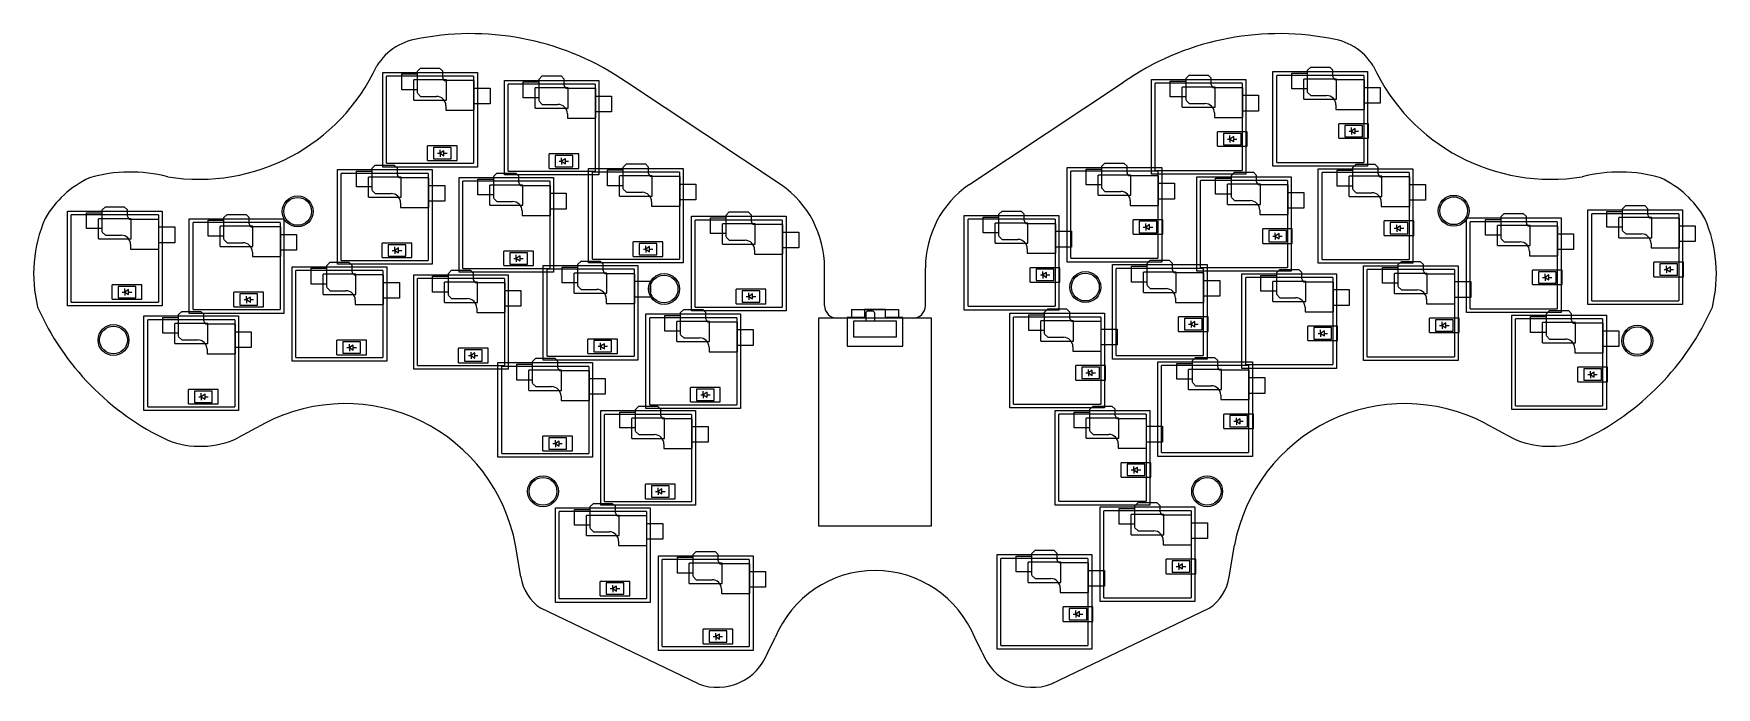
# Model space of a CAD drawing. Header units: metres. Extents: x 15 to 282, y -154 to -51.
import ezdxf

# ---------------------------------------------------------------- set-up
doc = ezdxf.new("R2010")
doc.units = ezdxf.units.M

msp = doc.modelspace()

# ---------------------------------------------------------------- linework, layer by layer
at = {"layer": 'BCrtYd', "color": 8}
for p, q in [((203.023324, -68.671023), (203.023324, -66.371023)), ((207.723324, -66.371023), (203.023324, -66.371023)), ((207.723324, -68.671023), (207.723324, -66.371023)), ((226.995189, -65.108049), (222.295189, -65.108049)), ((222.295189, -67.408049), (222.295189, -65.108049)), ((226.995189, -67.408049), (226.995189, -65.108049)), ((82.482027, -68.622734), (77.782027, -68.622734)), ((77.782027, -70.922734), (77.782027, -68.622734)), ((82.482027, -70.922734), (82.482027, -68.622734)), ((203.023324, -68.671023), (207.723324, -68.671023)), ((222.295189, -67.408049), (226.995189, -67.408049)), ((77.782027, -70.922734), (82.482027, -70.922734)), ((97.053896, -72.185711), (97.053896, -69.885711)), ((101.753896, -69.885711), (97.053896, -69.885711)), ((101.753896, -72.185711), (101.753896, -69.885711)), ((97.053896, -72.185711), (101.753896, -72.185711)), ((189.668109, -82.622306), (189.668109, -80.322306)), ((194.368109, -80.322306), (189.668109, -80.322306)), ((189.668109, -82.622306), (194.368109, -82.622306)), ((194.368109, -82.622306), (194.368109, -80.322306)), ((214.907844, -81.778254), (210.207844, -81.778254)), ((210.207844, -84.078254), (210.207844, -81.778254)), ((214.907844, -84.078254), (214.907844, -81.778254)), ((234.179703, -80.515278), (229.479703, -80.515278)), ((229.479703, -82.815278), (229.479703, -80.515278)), ((234.179703, -82.815278), (234.179703, -80.515278)), ((75.29752, -84.029967), (70.59752, -84.029967)), ((70.59752, -86.329967), (70.59752, -84.029967)), ((75.29752, -86.329967), (75.29752, -84.029967)), ((89.869381, -87.592939), (89.869381, -85.292939)), ((94.569381, -85.292939), (89.869381, -85.292939)), ((94.569381, -87.592939), (94.569381, -85.292939)), ((115.109105, -83.836993), (110.409105, -83.836993)), ((110.409105, -86.136993), (110.409105, -83.836993)), ((115.109105, -86.136993), (115.109105, -83.836993)), ((210.207844, -84.078254), (214.907844, -84.078254)), ((229.479703, -82.815278), (234.179703, -82.815278)), ((70.59752, -86.329967), (75.29752, -86.329967)), ((89.869381, -87.592939), (94.569381, -87.592939)), ((110.409105, -86.136993), (115.109105, -86.136993)), ((173.354576, -90.229434), (173.354576, -87.929434)), ((178.054576, -87.929434), (173.354576, -87.929434)), ((178.054576, -90.229434), (178.054576, -87.929434)), ((272.249625, -89.352404), (272.249625, -87.052404)), ((276.949625, -87.052404), (272.249625, -87.052404)), ((276.949625, -89.352404), (276.949625, -87.052404)), ((32.497241, -90.632194), (27.797241, -90.632194)), ((27.797241, -92.932194), (27.797241, -90.632194)), ((32.497241, -92.932194), (32.497241, -90.632194)), ((173.354576, -90.229434), (178.054576, -90.229434)), ((252.977757, -90.615385), (252.977757, -88.315385)), ((257.677757, -88.315385), (252.977757, -88.315385)), ((252.977757, -90.615385), (257.677757, -90.615385)), ((257.677757, -90.615385), (257.677757, -88.315385)), ((272.249625, -89.352404), (276.949625, -89.352404)), ((27.797241, -92.932194), (32.497241, -92.932194)), ((47.099466, -94.130073), (47.099466, -91.830073)), ((51.799466, -91.830073), (47.099466, -91.830073)), ((51.799466, -94.130073), (51.799466, -91.830073)), ((126.719593, -93.632356), (126.719593, -91.332356)), ((131.419593, -91.332356), (126.719593, -91.332356)), ((131.419593, -93.632356), (131.419593, -91.332356)), ((47.099466, -94.130073), (51.799466, -94.130073)), ((126.719593, -93.632356), (131.419593, -93.632356)), ((144.338516, -95.832977), (144.338516, -100.382977)), ((147.088516, -95.832977), (144.338516, -95.832977)), ((150.388516, -94.532977), (147.088516, -94.532977)), ((147.088516, -94.532977), (147.088516, -95.832977)), ((150.388516, -95.832977), (150.388516, -94.532977)), ((153.138516, -95.832977), (150.388516, -95.832977)), ((153.138516, -100.382977), (153.138516, -95.832977)), ((196.852628, -98.029539), (196.852628, -95.729539)), ((201.552628, -95.729539), (196.852628, -95.729539)), ((201.552628, -98.029539), (201.552628, -95.729539)), ((236.664214, -98.222507), (236.664214, -95.922507)), ((241.364214, -95.922507), (236.664214, -95.922507)), ((241.364214, -98.222507), (241.364214, -95.922507)), ((196.852628, -98.029539), (201.552628, -98.029539)), ((222.092347, -97.185484), (217.392347, -97.185484)), ((217.392347, -99.485484), (217.392347, -97.185484)), ((222.092347, -99.485484), (222.092347, -97.185484)), ((236.664214, -98.222507), (241.364214, -98.222507)), ((68.113007, -99.437204), (63.413007, -99.437204)), ((63.413007, -101.737204), (63.413007, -99.437204)), ((68.113007, -101.737204), (68.113007, -99.437204)), ((87.384874, -100.700172), (82.684874, -100.700172)), ((82.684874, -103.000172), (82.684874, -100.700172)), ((87.384874, -103.000172), (87.384874, -100.700172)), ((107.924597, -99.244229), (103.224597, -99.244229)), ((103.224597, -101.544229), (103.224597, -99.244229)), ((107.924597, -101.544229), (107.924597, -99.244229)), ((144.338516, -100.382977), (153.138516, -100.382977)), ((217.392347, -99.485484), (222.092347, -99.485484)), ((63.413007, -101.737204), (68.113007, -101.737204)), ((82.684874, -103.000172), (87.384874, -103.000172)), ((103.224597, -101.544229), (107.924597, -101.544229)), ((185.289733, -103.445278), (180.589733, -103.445278)), ((180.589733, -105.745278), (180.589733, -103.445278)), ((185.289733, -105.745278), (185.289733, -103.445278)), ((264.862265, -103.722619), (260.162265, -103.722619)), ((260.162265, -106.022619), (260.162265, -103.722619)), ((264.862265, -106.022619), (264.862265, -103.722619)), ((180.589733, -105.745278), (185.289733, -105.745278)), ((260.162265, -106.022619), (264.862265, -106.022619)), ((44.614955, -107.237302), (39.914955, -107.237302)), ((39.914955, -109.537302), (39.914955, -107.237302)), ((44.614955, -109.537302), (44.614955, -107.237302)), ((119.507782, -109.216449), (119.507782, -106.916449)), ((124.207782, -106.916449), (119.507782, -106.916449)), ((119.507782, -109.216449), (124.207782, -109.216449)), ((124.207782, -109.216449), (124.207782, -106.916449)), ((39.914955, -109.537302), (44.614955, -109.537302)), ((204.03713, -113.436769), (204.03713, -111.136769)), ((208.73713, -111.136769), (204.03713, -111.136769)), ((208.73713, -113.436769), (208.73713, -111.136769)), ((100.757123, -114.665355), (96.057123, -114.665355)), ((96.057123, -116.965355), (96.057123, -114.665355)), ((100.757123, -116.965355), (100.757123, -114.665355)), ((204.03713, -113.436769), (208.73713, -113.436769)), ((96.057123, -116.965355), (100.757123, -116.965355)), ((192.474239, -118.85251), (187.774239, -118.85251)), ((187.774239, -121.15251), (187.774239, -118.85251)), ((192.474239, -121.15251), (192.474239, -118.85251)), ((117.053628, -122.258585), (112.353628, -122.258585)), ((112.353628, -124.558585), (112.353628, -122.258585)), ((117.053628, -124.558585), (117.053628, -122.258585)), ((187.774239, -121.15251), (192.474239, -121.15251)), ((112.353628, -124.558585), (117.053628, -124.558585)), ((199.608104, -134.151125), (194.908104, -134.151125)), ((194.908104, -136.451125), (194.908104, -134.151125)), ((199.608104, -136.451125), (199.608104, -134.151125)), ((105.169113, -139.965819), (105.169113, -137.665819)), ((109.869113, -137.665819), (105.169113, -137.665819)), ((109.869113, -139.965819), (109.869113, -137.665819)), ((194.908104, -136.451125), (199.608104, -136.451125)), ((105.169113, -139.965819), (109.869113, -139.965819)), ((178.573434, -144.012946), (178.573434, -141.712946)), ((183.273434, -141.712946), (178.573434, -141.712946)), ((178.573434, -144.012946), (183.273434, -144.012946)), ((183.273434, -144.012946), (183.273434, -141.712946)), ((121.482655, -147.572948), (121.482655, -145.272948)), ((126.182655, -145.272948), (121.482655, -145.272948)), ((126.182655, -147.572948), (126.182655, -145.272948)), ((121.482655, -147.572948), (126.182655, -147.572948))]:
    msp.add_line(p, q, dxfattribs=at)
at = {"layer": 'BFab', "color": 6}
for p, q in [((73.697267, -59.70703), (73.697267, -57.20703)), ((73.697267, -57.20703), (76.197267, -57.20703)), ((76.197267, -56.75703), (76.697267, -56.25703)), ((76.197267, -60.20703), (76.197267, -56.75703)), ((76.697267, -56.25703), (79.697267, -56.25703)), ((79.697267, -56.25703), (80.197267, -56.75703)), ((80.197267, -57.75703), (80.197267, -56.75703)), ((85.197267, -58.25703), (80.697267, -58.25703)), ((85.197267, -62.95703), (85.197267, -58.25703)), ((92.969135, -58.470004), (95.469135, -58.470004)), ((92.969135, -60.970004), (92.969135, -58.470004)), ((95.469135, -58.020004), (95.969135, -57.520004)), ((95.469135, -61.470004), (95.469135, -58.020004)), ((95.969135, -57.520004), (98.969135, -57.520004)), ((98.969135, -57.520004), (99.469135, -58.020004)), ((99.469135, -59.020004), (99.469135, -58.020004)), ((195.557624, -60.836262), (195.557624, -58.336262)), ((195.557624, -58.336262), (198.057624, -58.336262)), ((198.057624, -57.886262), (198.557624, -57.386262)), ((198.057624, -61.336262), (198.057624, -57.886262)), ((198.557624, -57.386262), (201.557624, -57.386262)), ((201.557624, -57.386262), (202.057624, -57.886262)), ((202.057624, -58.886262), (202.057624, -57.886262)), ((214.829491, -59.573291), (214.829491, -57.073291)), ((214.829491, -57.073291), (217.329491, -57.073291)), ((217.329491, -56.623291), (217.829491, -56.123291)), ((217.329491, -60.073291), (217.329491, -56.623291)), ((217.829491, -56.123291), (220.829491, -56.123291)), ((220.829491, -56.123291), (221.329491, -56.623291)), ((221.329491, -57.623291), (221.329491, -56.623291)), ((226.329491, -58.123291), (221.829491, -58.123291)), ((226.329491, -62.823291), (226.329491, -58.123291)), ((76.197267, -59.70703), (73.697267, -59.70703)), ((76.197267, -60.25703), (76.697267, -60.75703)), ((76.697267, -60.75703), (79.197267, -60.75703)), ((85.197267, -59.45703), (87.697267, -59.45703)), ((87.697267, -59.45703), (87.697267, -61.95703)), ((95.469135, -60.970004), (92.969135, -60.970004)), ((104.469135, -59.520004), (99.969135, -59.520004)), ((104.469135, -64.220004), (104.469135, -59.520004)), ((104.469135, -60.720004), (106.969135, -60.720004)), ((106.969135, -60.720004), (106.969135, -63.220004)), ((198.057624, -60.836262), (195.557624, -60.836262)), ((207.057624, -59.386262), (202.557624, -59.386262)), ((207.057624, -64.086262), (207.057624, -59.386262)), ((207.057624, -60.586262), (209.557624, -60.586262)), ((209.557624, -60.586262), (209.557624, -63.086262)), ((217.329491, -59.573291), (214.829491, -59.573291)), ((217.329491, -60.123291), (217.829491, -60.623291)), ((217.829491, -60.623291), (220.329491, -60.623291)), ((226.329491, -59.323291), (228.829491, -59.323291)), ((228.829491, -59.323291), (228.829491, -61.823291)), ((80.697267, -62.25703), (80.697267, -62.95703)), ((80.697267, -62.95703), (85.197267, -62.95703)), ((87.697267, -61.95703), (85.197267, -61.95703)), ((95.469135, -61.520004), (95.969135, -62.020004)), ((95.969135, -62.020004), (98.469135, -62.020004)), ((99.969135, -63.520004), (99.969135, -64.220004)), ((106.969135, -63.220004), (104.469135, -63.220004)), ((198.057624, -61.386262), (198.557624, -61.886262)), ((198.557624, -61.886262), (201.057624, -61.886262)), ((202.557624, -63.386262), (202.557624, -64.086262)), ((209.557624, -63.086262), (207.057624, -63.086262)), ((221.829491, -62.123291), (221.829491, -62.823291)), ((221.829491, -62.823291), (226.329491, -62.823291)), ((228.829491, -61.823291), (226.329491, -61.823291)), ((99.969135, -64.220004), (104.469135, -64.220004)), ((202.557624, -64.086262), (207.057624, -64.086262)), ((206.773324, -66.621023), (203.973324, -66.621023)), ((203.973324, -66.621023), (203.973324, -68.421023)), ((206.773324, -68.421023), (206.773324, -66.621023)), ((223.245189, -65.358049), (223.245189, -67.158049)), ((226.045189, -65.358049), (223.245189, -65.358049)), ((223.895189, -66.258049), (224.295189, -66.258049)), ((224.295189, -66.258049), (224.295189, -65.708049)), ((224.895189, -65.858049), (224.295189, -66.258049)), ((224.295189, -66.258049), (224.295189, -66.808049)), ((224.295189, -66.258049), (224.895189, -66.658049)), ((224.895189, -66.658049), (224.895189, -65.858049)), ((224.895189, -66.258049), (225.395189, -66.258049)), ((226.045189, -67.158049), (226.045189, -65.358049)), ((81.532027, -68.872734), (78.732027, -68.872734)), ((78.732027, -68.872734), (78.732027, -70.672734)), ((79.782027, -69.772734), (79.782027, -69.222734)), ((81.532027, -70.672734), (81.532027, -68.872734)), ((203.973324, -68.421023), (206.773324, -68.421023)), ((204.623324, -67.521023), (205.023324, -67.521023)), ((205.023324, -67.521023), (205.023324, -66.971023)), ((205.623324, -67.121023), (205.023324, -67.521023)), ((205.023324, -67.521023), (205.023324, -68.071023)), ((205.023324, -67.521023), (205.623324, -67.921023)), ((205.623324, -67.921023), (205.623324, -67.121023)), ((205.623324, -67.521023), (206.123324, -67.521023)), ((223.245189, -67.158049), (226.045189, -67.158049)), ((69.012758, -72.164263), (69.512758, -71.664263)), ((69.512758, -71.664263), (72.512758, -71.664263)), ((72.512758, -71.664263), (73.012758, -72.164263)), ((78.732027, -70.672734), (81.532027, -70.672734)), ((79.382027, -69.772734), (79.782027, -69.772734)), ((80.382027, -69.372734), (79.782027, -69.772734)), ((79.782027, -69.772734), (80.382027, -70.172734)), ((79.782027, -69.772734), (79.782027, -70.322734)), ((80.382027, -70.172734), (80.382027, -69.372734)), ((80.382027, -69.772734), (80.882027, -69.772734)), ((100.803896, -70.135711), (98.003896, -70.135711)), ((98.003896, -70.135711), (98.003896, -71.935711)), ((98.003896, -71.935711), (100.803896, -71.935711)), ((98.653896, -71.035711), (99.053896, -71.035711)), ((99.053896, -71.035711), (99.053896, -70.485711)), ((99.653896, -70.635711), (99.053896, -71.035711)), ((99.053896, -71.035711), (99.053896, -71.585711)), ((99.053896, -71.035711), (99.653896, -71.435711)), ((99.653896, -71.435711), (99.653896, -70.635711)), ((99.653896, -71.035711), (100.153896, -71.035711)), ((100.803896, -71.935711), (100.803896, -70.135711)), ((108.824346, -71.971287), (109.324346, -71.471287)), ((108.824346, -75.421287), (108.824346, -71.971287)), ((109.324346, -71.471287), (112.324346, -71.471287)), ((112.324346, -71.471287), (112.824346, -71.971287)), ((112.824346, -72.971287), (112.824346, -71.971287)), ((184.702411, -71.837548), (185.202411, -71.337548)), ((184.702411, -75.287548), (184.702411, -71.837548)), ((185.202411, -71.337548), (188.202411, -71.337548)), ((188.202411, -71.337548), (188.702411, -71.837548)), ((188.702411, -72.837548), (188.702411, -71.837548)), ((224.514001, -72.030523), (225.014001, -71.530523)), ((224.514001, -75.480523), (224.514001, -72.030523)), ((225.014001, -71.530523), (228.014001, -71.530523)), ((228.014001, -71.530523), (228.514001, -72.030523)), ((228.514001, -73.030523), (228.514001, -72.030523)), ((66.512758, -75.114263), (66.512758, -72.614263)), ((66.512758, -72.614263), (69.012758, -72.614263)), ((69.012758, -75.614263), (69.012758, -72.164263)), ((73.012758, -73.164263), (73.012758, -72.164263)), ((78.012758, -73.664263), (73.512758, -73.664263)), ((78.012758, -78.364263), (78.012758, -73.664263)), ((85.784626, -76.377235), (85.784626, -73.877235)), ((85.784626, -73.877235), (88.284626, -73.877235)), ((88.284626, -73.427235), (88.784626, -72.927235)), ((88.284626, -76.877235), (88.284626, -73.427235)), ((88.784626, -72.927235), (91.784626, -72.927235)), ((91.784626, -72.927235), (92.284626, -73.427235)), ((92.284626, -74.427235), (92.284626, -73.427235)), ((106.324346, -74.921287), (106.324346, -72.421287)), ((106.324346, -72.421287), (108.824346, -72.421287)), ((117.824346, -73.471287), (113.324346, -73.471287)), ((117.824346, -78.171287), (117.824346, -73.471287)), ((117.824346, -74.671287), (120.324346, -74.671287)), ((120.324346, -74.671287), (120.324346, -77.171287)), ((182.202411, -74.787548), (182.202411, -72.287548)), ((182.202411, -72.287548), (184.702411, -72.287548)), ((193.702411, -73.337548), (189.202411, -73.337548)), ((193.702411, -78.037548), (193.702411, -73.337548)), ((193.702411, -74.537548), (196.202411, -74.537548)), ((196.202411, -74.537548), (196.202411, -77.037548)), ((202.742137, -73.743496), (205.242137, -73.743496)), ((202.742137, -76.243496), (202.742137, -73.743496)), ((205.242137, -73.293496), (205.742137, -72.793496)), ((205.242137, -76.743496), (205.242137, -73.293496)), ((205.742137, -72.793496), (208.742137, -72.793496)), ((208.742137, -72.793496), (209.242137, -73.293496)), ((209.242137, -74.293496), (209.242137, -73.293496)), ((222.014001, -72.480523), (224.514001, -72.480523)), ((222.014001, -74.980523), (222.014001, -72.480523)), ((233.514001, -73.530523), (229.014001, -73.530523)), ((233.514001, -78.230523), (233.514001, -73.530523)), ((69.012758, -75.114263), (66.512758, -75.114263)), ((69.012758, -75.664263), (69.512758, -76.164263)), ((69.512758, -76.164263), (72.012758, -76.164263)), ((78.012758, -74.864263), (80.512758, -74.864263)), ((80.512758, -77.364263), (78.012758, -77.364263)), ((80.512758, -74.864263), (80.512758, -77.364263)), ((88.284626, -76.377235), (85.784626, -76.377235)), ((88.284626, -76.927235), (88.784626, -77.427235)), ((97.284626, -74.927235), (92.784626, -74.927235)), ((97.284626, -79.627235), (97.284626, -74.927235)), ((97.284626, -76.127235), (99.784626, -76.127235)), ((99.784626, -76.127235), (99.784626, -78.627235)), ((108.824346, -74.921287), (106.324346, -74.921287)), ((108.824346, -75.471287), (109.324346, -75.971287)), ((109.324346, -75.971287), (111.824346, -75.971287)), ((120.324346, -77.171287), (117.824346, -77.171287)), ((184.702411, -74.787548), (182.202411, -74.787548)), ((184.702411, -75.337548), (185.202411, -75.837548)), ((185.202411, -75.837548), (187.702411, -75.837548)), ((189.202411, -77.337548), (189.202411, -78.037548)), ((196.202411, -77.037548), (193.702411, -77.037548)), ((205.242137, -76.243496), (202.742137, -76.243496)), ((205.242137, -76.793496), (205.742137, -77.293496)), ((205.742137, -77.293496), (208.242137, -77.293496)), ((214.242137, -74.793496), (209.742137, -74.793496)), ((214.242137, -79.493496), (214.242137, -74.793496)), ((214.242137, -75.993496), (216.742137, -75.993496)), ((216.742137, -75.993496), (216.742137, -78.493496)), ((224.514001, -74.980523), (222.014001, -74.980523)), ((224.514001, -75.530523), (225.014001, -76.030523)), ((225.014001, -76.030523), (227.514001, -76.030523)), ((233.514001, -74.730523), (236.014001, -74.730523)), ((236.014001, -77.230523), (233.514001, -77.230523)), ((236.014001, -74.730523), (236.014001, -77.230523)), ((23.712486, -79.216486), (26.212486, -79.216486)), ((23.712486, -81.716486), (23.712486, -79.216486)), ((26.212486, -78.766486), (26.712486, -78.266486)), ((26.212486, -82.216486), (26.212486, -78.766486)), ((26.712486, -78.266486), (29.712486, -78.266486)), ((29.712486, -78.266486), (30.212486, -78.766486)), ((30.212486, -79.766486), (30.212486, -78.766486)), ((45.514706, -79.964367), (46.014706, -79.464367)), ((45.514706, -83.414367), (45.514706, -79.964367)), ((46.014706, -79.464367), (49.014706, -79.464367)), ((49.014706, -79.464367), (49.514706, -79.964367)), ((49.514706, -80.964367), (49.514706, -79.964367)), ((73.512758, -77.664263), (73.512758, -78.364263)), ((73.512758, -78.364263), (78.012758, -78.364263)), ((88.784626, -77.427235), (91.284626, -77.427235)), ((92.784626, -78.927235), (92.784626, -79.627235)), ((92.784626, -79.627235), (97.284626, -79.627235)), ((99.784626, -78.627235), (97.284626, -78.627235)), ((113.324346, -77.471287), (113.324346, -78.171287)), ((113.324346, -78.171287), (117.824346, -78.171287)), ((122.63789, -82.528418), (122.63789, -80.028418)), ((122.63789, -80.028418), (125.13789, -80.028418)), ((125.13789, -79.578418), (125.63789, -79.078418)), ((125.13789, -83.028418), (125.13789, -79.578418)), ((125.63789, -79.078418), (128.63789, -79.078418)), ((128.63789, -79.078418), (129.13789, -79.578418)), ((129.13789, -80.578418), (129.13789, -79.578418)), ((165.888867, -82.394674), (165.888867, -79.894674)), ((165.888867, -79.894674), (168.388867, -79.894674)), ((168.388867, -79.444674), (168.888867, -78.944674)), ((168.388867, -82.894674), (168.388867, -79.444674)), ((168.888867, -78.944674), (171.888867, -78.944674)), ((171.888867, -78.944674), (172.388867, -79.444674)), ((172.388867, -80.444674), (172.388867, -79.444674)), ((189.202411, -78.037548), (193.702411, -78.037548)), ((209.742137, -78.793496), (209.742137, -79.493496)), ((209.742137, -79.493496), (214.242137, -79.493496)), ((216.742137, -78.493496), (214.242137, -78.493496)), ((229.014001, -77.530523), (229.014001, -78.230523)), ((229.014001, -78.230523), (233.514001, -78.230523)), ((248.012052, -79.830626), (248.512052, -79.330626)), ((248.012052, -83.280626), (248.012052, -79.830626)), ((248.512052, -79.330626), (251.512052, -79.330626)), ((251.512052, -79.330626), (252.012052, -79.830626)), ((252.012052, -80.830626), (252.012052, -79.830626)), ((264.783918, -79.017652), (267.283918, -79.017652)), ((264.783918, -81.517652), (264.783918, -79.017652)), ((267.283918, -78.567652), (267.783918, -78.067652)), ((267.283918, -82.017652), (267.283918, -78.567652)), ((267.783918, -78.067652), (270.783918, -78.067652)), ((270.783918, -78.067652), (271.283918, -78.567652)), ((271.283918, -79.567652), (271.283918, -78.567652)), ((26.212486, -81.716486), (23.712486, -81.716486)), ((26.212486, -82.266486), (26.712486, -82.766486)), ((35.212486, -80.266486), (30.712486, -80.266486)), ((35.212486, -84.966486), (35.212486, -80.266486)), ((35.212486, -81.466486), (37.712486, -81.466486)), ((37.712486, -81.466486), (37.712486, -83.966486)), ((43.014706, -82.914367), (43.014706, -80.414367)), ((43.014706, -80.414367), (45.514706, -80.414367)), ((54.514706, -81.464367), (50.014706, -81.464367)), ((54.514706, -86.164367), (54.514706, -81.464367)), ((54.514706, -82.664367), (57.014706, -82.664367)), ((57.014706, -82.664367), (57.014706, -85.164367)), ((125.13789, -82.528418), (122.63789, -82.528418)), ((134.13789, -81.078418), (129.63789, -81.078418)), ((134.13789, -85.778418), (134.13789, -81.078418)), ((134.13789, -82.278418), (136.63789, -82.278418)), ((136.63789, -82.278418), (136.63789, -84.778418)), ((168.388867, -82.394674), (165.888867, -82.394674)), ((177.388867, -80.944674), (172.888867, -80.944674)), ((177.388867, -85.644674), (177.388867, -80.944674)), ((177.388867, -82.144674), (179.888867, -82.144674)), ((179.888867, -82.144674), (179.888867, -84.644674)), ((190.618109, -80.572306), (190.618109, -82.372306)), ((193.418109, -80.572306), (190.618109, -80.572306)), ((190.618109, -82.372306), (193.418109, -82.372306)), ((191.268109, -81.472306), (191.668109, -81.472306)), ((191.668109, -81.472306), (191.668109, -80.922306)), ((192.268109, -81.072306), (191.668109, -81.472306)), ((191.668109, -81.472306), (191.668109, -82.022306)), ((191.668109, -81.472306), (192.268109, -81.872306)), ((192.268109, -81.872306), (192.268109, -81.072306)), ((192.268109, -81.472306), (192.768109, -81.472306)), ((193.418109, -82.372306), (193.418109, -80.572306)), ((213.957844, -82.028254), (211.157844, -82.028254)), ((211.157844, -82.028254), (211.157844, -83.828254)), ((212.207844, -82.928254), (212.207844, -82.378254)), ((212.807844, -82.528254), (212.207844, -82.928254)), ((212.807844, -83.328254), (212.807844, -82.528254)), ((213.957844, -83.828254), (213.957844, -82.028254)), ((233.229703, -80.765278), (230.429703, -80.765278)), ((230.429703, -80.765278), (230.429703, -82.565278)), ((230.429703, -82.565278), (233.229703, -82.565278)), ((231.079703, -81.665278), (231.479703, -81.665278)), ((231.479703, -81.665278), (231.479703, -81.115278)), ((232.079703, -81.265278), (231.479703, -81.665278)), ((231.479703, -81.665278), (232.079703, -82.065278)), ((231.479703, -81.665278), (231.479703, -82.215278)), ((232.079703, -82.065278), (232.079703, -81.265278)), ((232.079703, -81.665278), (232.579703, -81.665278)), ((233.229703, -82.565278), (233.229703, -80.765278)), ((245.512052, -80.280626), (248.012052, -80.280626)), ((245.512052, -82.780626), (245.512052, -80.280626)), ((257.012052, -81.330626), (252.512052, -81.330626)), ((257.012052, -86.030626), (257.012052, -81.330626)), ((257.012052, -82.530626), (259.512052, -82.530626)), ((259.512052, -82.530626), (259.512052, -85.030626)), ((267.283918, -81.517652), (264.783918, -81.517652)), ((267.283918, -82.067652), (267.783918, -82.567652)), ((267.783918, -82.567652), (270.283918, -82.567652)), ((276.283918, -80.067652), (271.783918, -80.067652)), ((276.283918, -84.767652), (276.283918, -80.067652)), ((276.283918, -81.267652), (278.783918, -81.267652)), ((278.783918, -81.267652), (278.783918, -83.767652)), ((26.712486, -82.766486), (29.212486, -82.766486)), ((30.712486, -84.266486), (30.712486, -84.966486)), ((30.712486, -84.966486), (35.212486, -84.966486)), ((37.712486, -83.966486), (35.212486, -83.966486)), ((45.514706, -82.914367), (43.014706, -82.914367)), ((45.514706, -83.464367), (46.014706, -83.964367)), ((46.014706, -83.964367), (48.514706, -83.964367)), ((57.014706, -85.164367), (54.514706, -85.164367)), ((71.54752, -84.279967), (71.54752, -86.079967)), ((74.34752, -84.279967), (71.54752, -84.279967)), ((72.19752, -85.179967), (72.59752, -85.179967)), ((72.59752, -85.179967), (72.59752, -84.629967)), ((73.19752, -84.779967), (72.59752, -85.179967)), ((72.59752, -85.179967), (72.59752, -85.729967)), ((72.59752, -85.179967), (73.19752, -85.579967)), ((73.19752, -85.579967), (73.19752, -84.779967)), ((73.19752, -85.179967), (73.69752, -85.179967)), ((74.34752, -86.079967), (74.34752, -84.279967)), ((111.359105, -84.086993), (111.359105, -85.886993)), ((114.159105, -84.086993), (111.359105, -84.086993)), ((112.009105, -84.986993), (112.409105, -84.986993)), ((112.409105, -84.986993), (112.409105, -84.436993)), ((113.009105, -84.586993), (112.409105, -84.986993)), ((112.409105, -84.986993), (113.009105, -85.386993)), ((112.409105, -84.986993), (112.409105, -85.536993)), ((113.009105, -85.386993), (113.009105, -84.586993)), ((113.009105, -84.986993), (113.509105, -84.986993)), ((114.159105, -85.886993), (114.159105, -84.086993)), ((125.13789, -83.078418), (125.63789, -83.578418)), ((125.63789, -83.578418), (128.13789, -83.578418)), ((129.63789, -85.078418), (129.63789, -85.778418)), ((136.63789, -84.778418), (134.13789, -84.778418)), ((168.388867, -82.944674), (168.888867, -83.444674)), ((168.888867, -83.444674), (171.388867, -83.444674)), ((172.888867, -84.944674), (172.888867, -85.644674)), ((179.888867, -84.644674), (177.388867, -84.644674)), ((211.157844, -83.828254), (213.957844, -83.828254)), ((211.807844, -82.928254), (212.207844, -82.928254)), ((212.207844, -82.928254), (212.807844, -83.328254)), ((212.207844, -82.928254), (212.207844, -83.478254)), ((212.807844, -82.928254), (213.307844, -82.928254)), ((248.012052, -82.780626), (245.512052, -82.780626)), ((248.012052, -83.330626), (248.512052, -83.830626)), ((248.512052, -83.830626), (251.012052, -83.830626)), ((252.512052, -85.330626), (252.512052, -86.030626)), ((259.512052, -85.030626), (257.012052, -85.030626)), ((271.783918, -84.067652), (271.783918, -84.767652)), ((271.783918, -84.767652), (276.283918, -84.767652)), ((278.783918, -83.767652), (276.283918, -83.767652)), ((50.014706, -85.464367), (50.014706, -86.164367)), ((50.014706, -86.164367), (54.514706, -86.164367)), ((59.328249, -90.521496), (59.328249, -88.021496)), ((59.328249, -88.021496), (61.828249, -88.021496)), ((61.828249, -87.571496), (62.328249, -87.071496)), ((61.828249, -91.021496), (61.828249, -87.571496)), ((62.328249, -87.071496), (65.328249, -87.071496)), ((65.328249, -87.071496), (65.828249, -87.571496)), ((65.828249, -88.571496), (65.828249, -87.571496)), ((71.54752, -86.079967), (74.34752, -86.079967)), ((93.619381, -85.542939), (90.819381, -85.542939)), ((90.819381, -85.542939), (90.819381, -87.342939)), ((90.819381, -87.342939), (93.619381, -87.342939)), ((91.469381, -86.442939), (91.869381, -86.442939)), ((91.869381, -86.442939), (91.869381, -85.892939)), ((92.469381, -86.042939), (91.869381, -86.442939)), ((91.869381, -86.442939), (92.469381, -86.842939)), ((91.869381, -86.442939), (91.869381, -86.992939)), ((92.469381, -86.842939), (92.469381, -86.042939)), ((92.469381, -86.442939), (92.969381, -86.442939)), ((93.619381, -87.342939), (93.619381, -85.542939)), ((99.139838, -87.828519), (101.639838, -87.828519)), ((99.139838, -90.328519), (99.139838, -87.828519)), ((101.639838, -87.378519), (102.139838, -86.878519)), ((101.639838, -90.828519), (101.639838, -87.378519)), ((102.139838, -86.878519), (105.139838, -86.878519)), ((105.139838, -86.878519), (105.639838, -87.378519)), ((105.639838, -88.378519), (105.639838, -87.378519)), ((111.359105, -85.886993), (114.159105, -85.886993)), ((129.63789, -85.778418), (134.13789, -85.778418)), ((172.888867, -85.644674), (177.388867, -85.644674)), ((189.386924, -87.694776), (191.886924, -87.694776)), ((189.386924, -90.194776), (189.386924, -87.694776)), ((191.886924, -87.244776), (192.386924, -86.744776)), ((191.886924, -90.694776), (191.886924, -87.244776)), ((192.386924, -86.744776), (195.386924, -86.744776)), ((195.386924, -86.744776), (195.886924, -87.244776)), ((195.886924, -88.244776), (195.886924, -87.244776)), ((229.198509, -90.387756), (229.198509, -87.887756)), ((229.198509, -87.887756), (231.698509, -87.887756)), ((231.698509, -87.437756), (232.198509, -86.937756)), ((231.698509, -90.887756), (231.698509, -87.437756)), ((232.198509, -86.937756), (235.198509, -86.937756)), ((235.198509, -86.937756), (235.698509, -87.437756)), ((235.698509, -88.437756), (235.698509, -87.437756)), ((252.512052, -86.030626), (257.012052, -86.030626)), ((275.999625, -87.302404), (273.199625, -87.302404)), ((273.199625, -87.302404), (273.199625, -89.102404)), ((274.249625, -88.202404), (274.249625, -87.652404)), ((274.849625, -87.802404), (274.249625, -88.202404)), ((274.849625, -88.602404), (274.849625, -87.802404)), ((275.999625, -89.102404), (275.999625, -87.302404)), ((61.828249, -90.521496), (59.328249, -90.521496)), ((70.828249, -89.071496), (66.328249, -89.071496)), ((70.828249, -93.771496), (70.828249, -89.071496)), ((70.828249, -90.271496), (73.328249, -90.271496)), ((73.328249, -90.271496), (73.328249, -92.771496)), ((78.600115, -91.78447), (78.600115, -89.28447)), ((78.600115, -89.28447), (81.100115, -89.28447)), ((81.100115, -88.83447), (81.600115, -88.33447)), ((81.100115, -92.28447), (81.100115, -88.83447)), ((81.600115, -88.33447), (84.600115, -88.33447)), ((84.600115, -88.33447), (85.100115, -88.83447)), ((85.100115, -89.83447), (85.100115, -88.83447)), ((90.100115, -90.33447), (85.600115, -90.33447)), ((90.100115, -95.03447), (90.100115, -90.33447)), ((101.639838, -90.328519), (99.139838, -90.328519)), ((110.639838, -88.878519), (106.139838, -88.878519)), ((110.639838, -93.578519), (110.639838, -88.878519)), ((110.639838, -90.078519), (113.139838, -90.078519)), ((113.139838, -90.078519), (113.139838, -92.578519)), ((174.304576, -88.179434), (174.304576, -89.979434)), ((177.104576, -88.179434), (174.304576, -88.179434)), ((174.304576, -89.979434), (177.104576, -89.979434)), ((174.954576, -89.079434), (175.354576, -89.079434)), ((175.354576, -89.079434), (175.354576, -88.529434)), ((175.954576, -88.679434), (175.354576, -89.079434)), ((175.354576, -89.079434), (175.954576, -89.479434)), ((175.354576, -89.079434), (175.354576, -89.629434)), ((175.954576, -89.479434), (175.954576, -88.679434)), ((175.954576, -89.079434), (176.454576, -89.079434)), ((177.104576, -89.979434), (177.104576, -88.179434)), ((191.886924, -90.194776), (189.386924, -90.194776)), ((200.886924, -88.744776), (196.386924, -88.744776)), ((200.886924, -93.444776), (200.886924, -88.744776)), ((200.886924, -89.944776), (203.386924, -89.944776)), ((203.386924, -89.944776), (203.386924, -92.444776)), ((209.926642, -89.15073), (212.426642, -89.15073)), ((209.926642, -91.65073), (209.926642, -89.15073)), ((212.426642, -88.70073), (212.926642, -88.20073)), ((212.426642, -92.15073), (212.426642, -88.70073)), ((212.926642, -88.20073), (215.926642, -88.20073)), ((215.926642, -88.20073), (216.426642, -88.70073)), ((216.426642, -89.70073), (216.426642, -88.70073)), ((221.426642, -90.20073), (216.926642, -90.20073)), ((221.426642, -94.90073), (221.426642, -90.20073)), ((231.698509, -90.387756), (229.198509, -90.387756)), ((240.698509, -88.937756), (236.198509, -88.937756)), ((240.698509, -93.637756), (240.698509, -88.937756)), ((240.698509, -90.137756), (243.198509, -90.137756)), ((243.198509, -90.137756), (243.198509, -92.637756)), ((253.927757, -88.565385), (253.927757, -90.365385)), ((256.727757, -88.565385), (253.927757, -88.565385)), ((253.927757, -90.365385), (256.727757, -90.365385)), ((254.577757, -89.465385), (254.977757, -89.465385)), ((254.977757, -89.465385), (254.977757, -88.915385)), ((255.577757, -89.065385), (254.977757, -89.465385)), ((254.977757, -89.465385), (255.577757, -89.865385)), ((254.977757, -89.465385), (254.977757, -90.015385)), ((255.577757, -89.865385), (255.577757, -89.065385)), ((255.577757, -89.465385), (256.077757, -89.465385)), ((256.727757, -90.365385), (256.727757, -88.565385)), ((273.199625, -89.102404), (275.999625, -89.102404)), ((273.849625, -88.202404), (274.249625, -88.202404)), ((274.249625, -88.202404), (274.849625, -88.602404)), ((274.249625, -88.202404), (274.249625, -88.752404)), ((274.849625, -88.202404), (275.349625, -88.202404)), ((28.747241, -90.882194), (28.747241, -92.682194)), ((31.547241, -90.882194), (28.747241, -90.882194)), ((28.747241, -92.682194), (31.547241, -92.682194)), ((29.397241, -91.782194), (29.797241, -91.782194)), ((29.797241, -91.782194), (29.797241, -91.232194)), ((30.397241, -91.382194), (29.797241, -91.782194)), ((29.797241, -91.782194), (29.797241, -92.332194)), ((29.797241, -91.782194), (30.397241, -92.182194)), ((30.397241, -92.182194), (30.397241, -91.382194)), ((30.397241, -91.782194), (30.897241, -91.782194)), ((31.547241, -92.682194), (31.547241, -90.882194)), ((50.849466, -92.080073), (48.049466, -92.080073)), ((48.049466, -92.080073), (48.049466, -93.880073)), ((48.699466, -92.980073), (49.099466, -92.980073)), ((49.099466, -92.980073), (49.099466, -92.430073)), ((49.699466, -92.580073), (49.099466, -92.980073)), ((49.099466, -92.980073), (49.699466, -93.380073)), ((49.099466, -92.980073), (49.099466, -93.530073)), ((49.699466, -93.380073), (49.699466, -92.580073)), ((49.699466, -92.980073), (50.199466, -92.980073)), ((50.849466, -93.880073), (50.849466, -92.080073)), ((61.828249, -91.071496), (62.328249, -91.571496)), ((62.328249, -91.571496), (64.828249, -91.571496)), ((66.328249, -93.071496), (66.328249, -93.771496)), ((73.328249, -92.771496), (70.828249, -92.771496)), ((81.100115, -91.78447), (78.600115, -91.78447)), ((81.100115, -92.33447), (81.600115, -92.83447)), ((81.600115, -92.83447), (84.100115, -92.83447)), ((90.100115, -91.53447), (92.600115, -91.53447)), ((92.600115, -91.53447), (92.600115, -94.03447)), ((101.639838, -90.878519), (102.139838, -91.378519)), ((102.139838, -91.378519), (104.639838, -91.378519)), ((106.139838, -92.878519), (106.139838, -93.578519)), ((113.139838, -92.578519), (110.639838, -92.578519)), ((127.669593, -91.582356), (127.669593, -93.382356)), ((130.469593, -91.582356), (127.669593, -91.582356)), ((128.319593, -92.482356), (128.719593, -92.482356)), ((128.719593, -92.482356), (128.719593, -91.932356)), ((129.319593, -92.082356), (128.719593, -92.482356)), ((128.719593, -92.482356), (128.719593, -93.032356)), ((128.719593, -92.482356), (129.319593, -92.882356)), ((129.319593, -92.882356), (129.319593, -92.082356)), ((129.319593, -92.482356), (129.819593, -92.482356)), ((130.469593, -93.382356), (130.469593, -91.582356)), ((191.886924, -90.744776), (192.386924, -91.244776)), ((192.386924, -91.244776), (194.886924, -91.244776)), ((196.386924, -92.744776), (196.386924, -93.444776)), ((203.386924, -92.444776), (200.886924, -92.444776)), ((212.426642, -91.65073), (209.926642, -91.65073)), ((212.426642, -92.20073), (212.926642, -92.70073)), ((212.926642, -92.70073), (215.426642, -92.70073)), ((221.426642, -91.40073), (223.926642, -91.40073)), ((223.926642, -91.40073), (223.926642, -93.90073)), ((231.698509, -90.937756), (232.198509, -91.437756)), ((232.198509, -91.437756), (234.698509, -91.437756)), ((236.198509, -92.937756), (236.198509, -93.637756)), ((243.198509, -92.637756), (240.698509, -92.637756)), ((35.830195, -95.821597), (38.330195, -95.821597)), ((35.830195, -98.321597), (35.830195, -95.821597)), ((38.330195, -95.371597), (38.830195, -94.871597)), ((38.330195, -98.821597), (38.330195, -95.371597)), ((38.830195, -94.871597), (41.830195, -94.871597)), ((41.830195, -94.871597), (42.330195, -95.371597)), ((42.330195, -96.371597), (42.330195, -95.371597)), ((48.049466, -93.880073), (50.849466, -93.880073)), ((66.328249, -93.771496), (70.828249, -93.771496)), ((85.600115, -94.33447), (85.600115, -95.03447)), ((85.600115, -95.03447), (90.100115, -95.03447)), ((92.600115, -94.03447), (90.100115, -94.03447)), ((106.139838, -93.578519), (110.639838, -93.578519)), ((115.423026, -95.500748), (117.923026, -95.500748)), ((115.423026, -98.000748), (115.423026, -95.500748)), ((117.923026, -95.050748), (118.423026, -94.550748)), ((117.923026, -98.500748), (117.923026, -95.050748)), ((118.423026, -94.550748), (121.423026, -94.550748)), ((121.423026, -94.550748), (121.923026, -95.050748)), ((121.923026, -96.050748), (121.923026, -95.050748)), ((127.669593, -93.382356), (130.469593, -93.382356)), ((147.338516, -94.982977), (147.538516, -94.782977)), ((147.338516, -96.282977), (147.338516, -94.982977)), ((147.538516, -94.782977), (148.388516, -94.782977)), ((148.388516, -94.782977), (148.588516, -94.982977)), ((148.588516, -94.982977), (148.638516, -95.032977)), ((148.638516, -95.032977), (148.638516, -96.332977)), ((173.124029, -97.910519), (173.124029, -95.410519)), ((173.124029, -95.410519), (175.624029, -95.410519)), ((175.624029, -94.960519), (176.124029, -94.460519)), ((175.624029, -98.410519), (175.624029, -94.960519)), ((176.124029, -94.460519), (179.124029, -94.460519)), ((179.124029, -94.460519), (179.624029, -94.960519)), ((179.624029, -95.960519), (179.624029, -94.960519)), ((196.386924, -93.444776), (200.886924, -93.444776)), ((197.802628, -95.979539), (197.802628, -97.779539)), ((200.602628, -95.979539), (197.802628, -95.979539)), ((200.602628, -97.779539), (200.602628, -95.979539)), ((216.926642, -94.20073), (216.926642, -94.90073)), ((216.926642, -94.90073), (221.426642, -94.90073)), ((223.926642, -93.90073), (221.426642, -93.90073)), ((236.198509, -93.637756), (240.698509, -93.637756)), ((252.696563, -98.187858), (252.696563, -95.687858)), ((252.696563, -95.687858), (255.196563, -95.687858)), ((255.196563, -95.237858), (255.696563, -94.737858)), ((255.196563, -98.687858), (255.196563, -95.237858)), ((255.696563, -94.737858), (258.696563, -94.737858)), ((258.696563, -94.737858), (259.196563, -95.237858)), ((259.196563, -96.237858), (259.196563, -95.237858)), ((38.330195, -98.321597), (35.830195, -98.321597)), ((47.330195, -96.871597), (42.830195, -96.871597)), ((47.330195, -101.571597), (47.330195, -96.871597)), ((47.330195, -98.071597), (49.830195, -98.071597)), ((49.830195, -98.071597), (49.830195, -100.571597)), ((117.923026, -98.000748), (115.423026, -98.000748)), ((117.923026, -98.550748), (118.423026, -99.050748)), ((126.923026, -96.550748), (122.423026, -96.550748)), ((126.923026, -101.250748), (126.923026, -96.550748)), ((126.923026, -97.750748), (129.423026, -97.750748)), ((129.423026, -97.750748), (129.423026, -100.250748)), ((145.388516, -96.332977), (152.088516, -96.332977)), ((145.388516, -98.932977), (145.388516, -96.332977)), ((152.088516, -96.332977), (152.088516, -98.932977)), ((175.624029, -97.910519), (173.124029, -97.910519)), ((175.624029, -98.460519), (176.124029, -98.960519)), ((184.624029, -96.460519), (180.124029, -96.460519)), ((184.624029, -101.160519), (184.624029, -96.460519)), ((184.624029, -97.660519), (187.124029, -97.660519)), ((187.124029, -97.660519), (187.124029, -100.160519)), ((197.802628, -97.779539), (200.602628, -97.779539)), ((198.452628, -96.879539), (198.852628, -96.879539)), ((198.852628, -96.879539), (198.852628, -96.329539)), ((199.452628, -96.479539), (198.852628, -96.879539)), ((198.852628, -96.879539), (198.852628, -97.429539)), ((198.852628, -96.879539), (199.452628, -97.279539)), ((199.452628, -97.279539), (199.452628, -96.479539)), ((199.452628, -96.879539), (199.952628, -96.879539)), ((218.342347, -97.435484), (218.342347, -99.235484)), ((221.142347, -97.435484), (218.342347, -97.435484)), ((218.992347, -98.335484), (219.392347, -98.335484)), ((219.392347, -98.335484), (219.392347, -97.785484)), ((219.992347, -97.935484), (219.392347, -98.335484)), ((219.392347, -98.335484), (219.992347, -98.735484)), ((219.392347, -98.335484), (219.392347, -98.885484)), ((219.992347, -98.735484), (219.992347, -97.935484)), ((219.992347, -98.335484), (220.492347, -98.335484)), ((221.142347, -99.235484), (221.142347, -97.435484)), ((240.414214, -96.172507), (237.614214, -96.172507)), ((237.614214, -96.172507), (237.614214, -97.972507)), ((237.614214, -97.972507), (240.414214, -97.972507)), ((238.264214, -97.072507), (238.664214, -97.072507)), ((238.664214, -97.072507), (238.664214, -96.522507)), ((239.264214, -96.672507), (238.664214, -97.072507)), ((238.664214, -97.072507), (238.664214, -97.622507)), ((238.664214, -97.072507), (239.264214, -97.472507)), ((239.264214, -97.472507), (239.264214, -96.672507)), ((239.264214, -97.072507), (239.764214, -97.072507)), ((240.414214, -97.972507), (240.414214, -96.172507)), ((255.196563, -98.187858), (252.696563, -98.187858)), ((264.196563, -96.737858), (259.696563, -96.737858)), ((264.196563, -101.437858), (264.196563, -96.737858)), ((264.196563, -97.937858), (266.696563, -97.937858)), ((266.696563, -97.937858), (266.696563, -100.437858)), ((38.330195, -98.871597), (38.830195, -99.371597)), ((38.830195, -99.371597), (41.330195, -99.371597)), ((42.830195, -100.871597), (42.830195, -101.571597)), ((49.830195, -100.571597), (47.330195, -100.571597)), ((67.163007, -99.687204), (64.363007, -99.687204)), ((64.363007, -99.687204), (64.363007, -101.487204)), ((65.013007, -100.587204), (65.413007, -100.587204)), ((65.413007, -100.587204), (65.413007, -100.037204)), ((66.013007, -100.187204), (65.413007, -100.587204)), ((65.413007, -100.587204), (65.413007, -101.137204)), ((65.413007, -100.587204), (66.013007, -100.987204)), ((66.013007, -100.987204), (66.013007, -100.187204)), ((66.013007, -100.587204), (66.513007, -100.587204)), ((67.163007, -101.487204), (67.163007, -99.687204)), ((86.434874, -100.950172), (83.634874, -100.950172)), ((83.634874, -100.950172), (83.634874, -102.750172)), ((84.684874, -101.850172), (84.684874, -101.300172)), ((86.434874, -102.750172), (86.434874, -100.950172)), ((104.174597, -99.494229), (104.174597, -101.294229)), ((106.974597, -99.494229), (104.174597, -99.494229)), ((104.174597, -101.294229), (106.974597, -101.294229)), ((104.824597, -100.394229), (105.224597, -100.394229)), ((105.224597, -100.394229), (105.224597, -99.844229)), ((105.824597, -99.994229), (105.224597, -100.394229)), ((105.224597, -100.394229), (105.224597, -100.944229)), ((105.224597, -100.394229), (105.824597, -100.794229)), ((105.824597, -100.794229), (105.824597, -99.994229)), ((105.824597, -100.394229), (106.324597, -100.394229)), ((106.974597, -101.294229), (106.974597, -99.494229)), ((118.423026, -99.050748), (120.923026, -99.050748)), ((122.423026, -100.550748), (122.423026, -101.250748)), ((122.423026, -101.250748), (126.923026, -101.250748)), ((129.423026, -100.250748), (126.923026, -100.250748)), ((152.088516, -98.932977), (145.388516, -98.932977)), ((176.124029, -98.960519), (178.624029, -98.960519)), ((180.124029, -100.460519), (180.124029, -101.160519)), ((180.124029, -101.160519), (184.624029, -101.160519)), ((187.124029, -100.160519), (184.624029, -100.160519)), ((218.342347, -99.235484), (221.142347, -99.235484)), ((255.196563, -98.737858), (255.696563, -99.237858)), ((255.696563, -99.237858), (258.196563, -99.237858)), ((259.696563, -100.737858), (259.696563, -101.437858)), ((266.696563, -100.437858), (264.196563, -100.437858)), ((42.830195, -101.571597), (47.330195, -101.571597)), ((64.363007, -101.487204), (67.163007, -101.487204)), ((83.634874, -102.750172), (86.434874, -102.750172)), ((84.284874, -101.850172), (84.684874, -101.850172)), ((85.284874, -101.450172), (84.684874, -101.850172)), ((84.684874, -101.850172), (85.284874, -102.250172)), ((84.684874, -101.850172), (84.684874, -102.400172)), ((85.284874, -102.250172), (85.284874, -101.450172)), ((85.284874, -101.850172), (85.784874, -101.850172)), ((91.955326, -103.235752), (94.455326, -103.235752)), ((91.955326, -105.735752), (91.955326, -103.235752)), ((94.455326, -102.785752), (94.955326, -102.285752)), ((94.455326, -106.235752), (94.455326, -102.785752)), ((94.955326, -102.285752), (97.955326, -102.285752)), ((97.955326, -102.285752), (98.455326, -102.785752)), ((98.455326, -103.785752), (98.455326, -102.785752)), ((181.539733, -103.695278), (181.539733, -105.495278)), ((184.339733, -103.695278), (181.539733, -103.695278)), ((182.589733, -104.595278), (182.589733, -104.045278)), ((184.339733, -105.495278), (184.339733, -103.695278)), ((196.571428, -103.102013), (199.071428, -103.102013)), ((196.571428, -105.602013), (196.571428, -103.102013)), ((199.071428, -102.652013), (199.571428, -102.152013)), ((199.071428, -106.102013), (199.071428, -102.652013)), ((199.571428, -102.152013), (202.571428, -102.152013)), ((202.571428, -102.152013), (203.071428, -102.652013)), ((203.071428, -103.652013), (203.071428, -102.652013)), ((259.696563, -101.437858), (264.196563, -101.437858)), ((263.912265, -103.972619), (261.112265, -103.972619)), ((261.112265, -103.972619), (261.112265, -105.772619)), ((263.912265, -105.772619), (263.912265, -103.972619)), ((94.455326, -105.735752), (91.955326, -105.735752)), ((94.455326, -106.285752), (94.955326, -106.785752)), ((103.455326, -104.285752), (98.955326, -104.285752)), ((103.455326, -108.985752), (103.455326, -104.285752)), ((103.455326, -105.485752), (105.955326, -105.485752)), ((105.955326, -105.485752), (105.955326, -107.985752)), ((181.539733, -105.495278), (184.339733, -105.495278)), ((182.189733, -104.595278), (182.589733, -104.595278)), ((183.189733, -104.195278), (182.589733, -104.595278)), ((182.589733, -104.595278), (182.589733, -105.145278)), ((182.589733, -104.595278), (183.189733, -104.995278)), ((183.189733, -104.995278), (183.189733, -104.195278)), ((183.189733, -104.595278), (183.689733, -104.595278)), ((199.071428, -105.602013), (196.571428, -105.602013)), ((199.071428, -106.152013), (199.571428, -106.652013)), ((199.571428, -106.652013), (202.071428, -106.652013)), ((208.071428, -104.152013), (203.571428, -104.152013)), ((208.071428, -108.852013), (208.071428, -104.152013)), ((208.071428, -105.352013), (210.571428, -105.352013)), ((210.571428, -105.352013), (210.571428, -107.852013)), ((261.112265, -105.772619), (263.912265, -105.772619)), ((261.762265, -104.872619), (262.162265, -104.872619)), ((262.162265, -104.872619), (262.162265, -104.322619)), ((262.762265, -104.472619), (262.162265, -104.872619)), ((262.162265, -104.872619), (262.162265, -105.422619)), ((262.162265, -104.872619), (262.762265, -105.272619)), ((262.762265, -105.272619), (262.762265, -104.472619)), ((262.762265, -104.872619), (263.262265, -104.872619)), ((43.664955, -107.487302), (40.864955, -107.487302)), ((40.864955, -107.487302), (40.864955, -109.287302)), ((40.864955, -109.287302), (43.664955, -109.287302)), ((41.514955, -108.387302), (41.914955, -108.387302)), ((41.914955, -108.387302), (41.914955, -107.837302)), ((42.514955, -107.987302), (41.914955, -108.387302)), ((41.914955, -108.387302), (42.514955, -108.787302)), ((41.914955, -108.387302), (41.914955, -108.937302)), ((42.514955, -108.787302), (42.514955, -107.987302)), ((42.514955, -108.387302), (43.014955, -108.387302)), ((43.664955, -109.287302), (43.664955, -107.487302)), ((94.955326, -106.785752), (97.455326, -106.785752)), ((98.955326, -108.285752), (98.955326, -108.985752)), ((98.955326, -108.985752), (103.455326, -108.985752)), ((105.955326, -107.985752), (103.455326, -107.985752)), ((120.457782, -107.166449), (120.457782, -108.966449)), ((123.257782, -107.166449), (120.457782, -107.166449)), ((120.457782, -108.966449), (123.257782, -108.966449)), ((121.107782, -108.066449), (121.507782, -108.066449)), ((121.507782, -108.066449), (121.507782, -107.516449)), ((122.107782, -107.666449), (121.507782, -108.066449)), ((121.507782, -108.066449), (121.507782, -108.616449)), ((121.507782, -108.066449), (122.107782, -108.466449)), ((122.107782, -108.466449), (122.107782, -107.666449)), ((122.107782, -108.066449), (122.607782, -108.066449)), ((123.257782, -108.966449), (123.257782, -107.166449)), ((203.571428, -108.152013), (203.571428, -108.852013)), ((203.571428, -108.852013), (208.071428, -108.852013)), ((210.571428, -107.852013), (208.071428, -107.852013)), ((108.268868, -113.34288), (108.268868, -110.84288)), ((108.268868, -110.84288), (110.768868, -110.84288)), ((110.768868, -110.39288), (111.268868, -109.89288)), ((110.768868, -113.84288), (110.768868, -110.39288)), ((111.268868, -109.89288), (114.268868, -109.89288)), ((114.268868, -109.89288), (114.768868, -110.39288)), ((114.768868, -111.39288), (114.768868, -110.39288)), ((119.768868, -111.89288), (115.268868, -111.89288)), ((119.768868, -116.59288), (119.768868, -111.89288)), ((180.308538, -113.317751), (180.308538, -110.817751)), ((180.308538, -110.817751), (182.808538, -110.817751)), ((182.808538, -110.367751), (183.308538, -109.867751)), ((182.808538, -113.817751), (182.808538, -110.367751)), ((183.308538, -109.867751), (186.308538, -109.867751)), ((186.308538, -109.867751), (186.808538, -110.367751)), ((186.808538, -111.367751), (186.808538, -110.367751)), ((191.808538, -111.867751), (187.308538, -111.867751)), ((191.808538, -116.567751), (191.808538, -111.867751)), ((204.98713, -111.386769), (204.98713, -113.186769)), ((207.78713, -111.386769), (204.98713, -111.386769)), ((206.03713, -112.286769), (206.03713, -111.736769)), ((206.63713, -111.886769), (206.03713, -112.286769)), ((206.63713, -112.686769), (206.63713, -111.886769)), ((207.78713, -113.186769), (207.78713, -111.386769)), ((110.768868, -113.34288), (108.268868, -113.34288)), ((110.768868, -113.89288), (111.268868, -114.39288)), ((111.268868, -114.39288), (113.768868, -114.39288)), ((119.768868, -113.09288), (122.268868, -113.09288)), ((122.268868, -113.09288), (122.268868, -115.59288)), ((182.808538, -113.317751), (180.308538, -113.317751)), ((182.808538, -113.867751), (183.308538, -114.367751)), ((183.308538, -114.367751), (185.808538, -114.367751)), ((191.808538, -113.067751), (194.308538, -113.067751)), ((194.308538, -113.067751), (194.308538, -115.567751)), ((204.98713, -113.186769), (207.78713, -113.186769)), ((205.63713, -112.286769), (206.03713, -112.286769)), ((206.03713, -112.286769), (206.63713, -112.686769)), ((206.03713, -112.286769), (206.03713, -112.836769)), ((206.63713, -112.286769), (207.13713, -112.286769)), ((99.807123, -114.915355), (97.007123, -114.915355)), ((97.007123, -114.915355), (97.007123, -116.715355)), ((97.007123, -116.715355), (99.807123, -116.715355)), ((97.657123, -115.815355), (98.057123, -115.815355)), ((98.057123, -115.815355), (98.057123, -115.265355)), ((98.657123, -115.415355), (98.057123, -115.815355)), ((98.057123, -115.815355), (98.657123, -116.215355)), ((98.057123, -115.815355), (98.057123, -116.365355)), ((98.657123, -116.215355), (98.657123, -115.415355)), ((98.657123, -115.815355), (99.157123, -115.815355)), ((99.807123, -116.715355), (99.807123, -114.915355)), ((115.268868, -115.89288), (115.268868, -116.59288)), ((115.268868, -116.59288), (119.768868, -116.59288)), ((122.268868, -115.59288), (119.768868, -115.59288)), ((187.308538, -115.867751), (187.308538, -116.567751)), ((187.308538, -116.567751), (191.808538, -116.567751)), ((194.308538, -115.567751), (191.808538, -115.567751)), ((191.524239, -119.10251), (188.724239, -119.10251)), ((188.724239, -119.10251), (188.724239, -120.90251)), ((189.374239, -120.00251), (189.774239, -120.00251)), ((189.774239, -120.00251), (189.774239, -119.45251)), ((190.374239, -119.60251), (189.774239, -120.00251)), ((189.774239, -120.00251), (189.774239, -120.55251)), ((189.774239, -120.00251), (190.374239, -120.40251)), ((190.374239, -120.40251), (190.374239, -119.60251)), ((190.374239, -120.00251), (190.874239, -120.00251)), ((191.524239, -120.90251), (191.524239, -119.10251)), ((113.303628, -122.508585), (113.303628, -124.308585)), ((116.103628, -122.508585), (113.303628, -122.508585)), ((116.103628, -124.308585), (116.103628, -122.508585)), ((188.724239, -120.90251), (191.524239, -120.90251)), ((103.584361, -125.800115), (104.084361, -125.300115)), ((104.084361, -125.300115), (107.084361, -125.300115)), ((107.084361, -125.300115), (107.584361, -125.800115)), ((113.303628, -124.308585), (116.103628, -124.308585)), ((113.953628, -123.408585), (114.353628, -123.408585)), ((114.353628, -123.408585), (114.353628, -122.858585)), ((114.953628, -123.008585), (114.353628, -123.408585)), ((114.353628, -123.408585), (114.953628, -123.808585)), ((114.353628, -123.408585), (114.353628, -123.958585)), ((114.953628, -123.808585), (114.953628, -123.008585)), ((114.953628, -123.408585), (115.453628, -123.408585)), ((189.942402, -125.666367), (190.442402, -125.166367)), ((190.442402, -125.166367), (193.442402, -125.166367)), ((193.442402, -125.166367), (193.942402, -125.666367)), ((101.084361, -128.750115), (101.084361, -126.250115)), ((101.084361, -126.250115), (103.584361, -126.250115)), ((103.584361, -129.250115), (103.584361, -125.800115)), ((107.584361, -126.800115), (107.584361, -125.800115)), ((112.584361, -127.300115), (108.084361, -127.300115)), ((112.584361, -132.000115), (112.584361, -127.300115)), ((187.442402, -126.116367), (189.942402, -126.116367)), ((187.442402, -128.616367), (187.442402, -126.116367)), ((189.942402, -129.116367), (189.942402, -125.666367)), ((193.942402, -126.666367), (193.942402, -125.666367)), ((198.942402, -127.166367), (194.442402, -127.166367)), ((198.942402, -131.866367), (198.942402, -127.166367)), ((103.584361, -128.750115), (101.084361, -128.750115)), ((103.584361, -129.300115), (104.084361, -129.800115)), ((104.084361, -129.800115), (106.584361, -129.800115)), ((112.584361, -128.500115), (115.084361, -128.500115)), ((115.084361, -128.500115), (115.084361, -131.000115)), ((189.942402, -128.616367), (187.442402, -128.616367)), ((189.942402, -129.166367), (190.442402, -129.666367)), ((190.442402, -129.666367), (192.942402, -129.666367)), ((198.942402, -128.366367), (201.442402, -128.366367)), ((201.442402, -128.366367), (201.442402, -130.866367)), ((108.084361, -131.300115), (108.084361, -132.000115)), ((108.084361, -132.000115), (112.584361, -132.000115)), ((115.084361, -131.000115), (112.584361, -131.000115)), ((119.897899, -133.407243), (120.397899, -132.907243)), ((120.397899, -132.907243), (123.397899, -132.907243)), ((123.397899, -132.907243), (123.897899, -133.407243)), ((173.607727, -133.228185), (174.107727, -132.728185)), ((173.607727, -136.678185), (173.607727, -133.228185)), ((174.107727, -132.728185), (177.107727, -132.728185)), ((177.107727, -132.728185), (177.607727, -133.228185)), ((177.607727, -134.228185), (177.607727, -133.228185)), ((194.442402, -131.166367), (194.442402, -131.866367)), ((194.442402, -131.866367), (198.942402, -131.866367)), ((201.442402, -130.866367), (198.942402, -130.866367)), ((117.397899, -136.357243), (117.397899, -133.857243)), ((117.397899, -133.857243), (119.897899, -133.857243)), ((119.897899, -136.857243), (119.897899, -133.407243)), ((123.897899, -134.407243), (123.897899, -133.407243)), ((128.897899, -134.907243), (124.397899, -134.907243)), ((128.897899, -139.607243), (128.897899, -134.907243)), ((171.107727, -133.678185), (173.607727, -133.678185)), ((171.107727, -136.178185), (171.107727, -133.678185)), ((182.607727, -134.728185), (178.107727, -134.728185)), ((182.607727, -139.428185), (182.607727, -134.728185)), ((182.607727, -135.928185), (185.107727, -135.928185)), ((185.107727, -135.928185), (185.107727, -138.428185)), ((195.858104, -134.401125), (195.858104, -136.201125)), ((198.658104, -134.401125), (195.858104, -134.401125)), ((196.508104, -135.301125), (196.908104, -135.301125)), ((196.908104, -135.301125), (196.908104, -134.751125)), ((197.508104, -134.901125), (196.908104, -135.301125)), ((196.908104, -135.301125), (197.508104, -135.701125)), ((196.908104, -135.301125), (196.908104, -135.851125)), ((197.508104, -135.701125), (197.508104, -134.901125)), ((197.508104, -135.301125), (198.008104, -135.301125)), ((198.658104, -136.201125), (198.658104, -134.401125)), ((106.119113, -137.915819), (106.119113, -139.715819)), ((108.919113, -137.915819), (106.119113, -137.915819)), ((107.169113, -138.815819), (107.169113, -138.265819)), ((107.769113, -138.415819), (107.169113, -138.815819)), ((107.769113, -139.215819), (107.769113, -138.415819)), ((108.919113, -139.715819), (108.919113, -137.915819)), ((119.897899, -136.357243), (117.397899, -136.357243)), ((119.897899, -136.907243), (120.397899, -137.407243)), ((120.397899, -137.407243), (122.897899, -137.407243)), ((128.897899, -136.107243), (131.397899, -136.107243)), ((131.397899, -138.607243), (128.897899, -138.607243)), ((131.397899, -136.107243), (131.397899, -138.607243)), ((173.607727, -136.178185), (171.107727, -136.178185)), ((173.607727, -136.728185), (174.107727, -137.228185)), ((174.107727, -137.228185), (176.607727, -137.228185)), ((178.107727, -138.728185), (178.107727, -139.428185)), ((185.107727, -138.428185), (182.607727, -138.428185)), ((195.858104, -136.201125), (198.658104, -136.201125)), ((106.119113, -139.715819), (108.919113, -139.715819)), ((106.769113, -138.815819), (107.169113, -138.815819)), ((107.169113, -138.815819), (107.169113, -139.365819)), ((107.169113, -138.815819), (107.769113, -139.215819)), ((107.769113, -138.815819), (108.269113, -138.815819)), ((124.397899, -138.907243), (124.397899, -139.607243)), ((124.397899, -139.607243), (128.897899, -139.607243)), ((178.107727, -139.428185), (182.607727, -139.428185)), ((179.523434, -141.962946), (179.523434, -143.762946)), ((182.323434, -141.962946), (179.523434, -141.962946)), ((179.523434, -143.762946), (182.323434, -143.762946)), ((180.173434, -142.862946), (180.573434, -142.862946)), ((180.573434, -142.862946), (180.573434, -142.312946)), ((181.173434, -142.462946), (180.573434, -142.862946)), ((180.573434, -142.862946), (180.573434, -143.412946)), ((180.573434, -142.862946), (181.173434, -143.262946)), ((181.173434, -143.262946), (181.173434, -142.462946)), ((181.173434, -142.862946), (181.673434, -142.862946)), ((182.323434, -143.762946), (182.323434, -141.962946)), ((122.432655, -145.522948), (122.432655, -147.322948)), ((125.232655, -145.522948), (122.432655, -145.522948)), ((123.082655, -146.422948), (123.482655, -146.422948)), ((123.482655, -146.422948), (123.482655, -145.872948)), ((124.082655, -146.022948), (123.482655, -146.422948)), ((123.482655, -146.422948), (124.082655, -146.822948)), ((123.482655, -146.422948), (123.482655, -146.972948)), ((124.082655, -146.822948), (124.082655, -146.022948)), ((124.082655, -146.422948), (124.582655, -146.422948)), ((125.232655, -147.322948), (125.232655, -145.522948)), ((122.432655, -147.322948), (125.232655, -147.322948))]:
    msp.add_line(p, q, dxfattribs=at)
for centre, radius, start, end in [((80.697267, -57.75703), 0.5, 180, 270), ((221.829491, -57.623291), 0.5, 180, 270), ((79.197267, -62.25703), 1.5, 0, 90), ((99.969135, -59.020004), 0.5, 180, 270), ((202.557624, -58.886262), 0.5, 180, 270), ((220.329491, -62.123291), 1.5, 0, 90), ((98.469135, -63.520004), 1.5, 0, 90), ((201.057624, -63.386262), 1.5, 0, 90), ((73.512758, -73.164263), 0.5, 180, 270), ((92.784626, -74.427235), 0.5, 180, 270), ((113.324346, -72.971287), 0.5, 180, 270), ((189.202411, -72.837548), 0.5, 180, 270), ((209.742137, -74.293496), 0.5, 180, 270), ((229.014001, -73.030523), 0.5, 180, 270), ((72.012758, -77.664263), 1.5, 0, 90), ((111.824346, -77.471287), 1.5, 0, 90), ((187.702411, -77.337548), 1.5, 0, 90), ((208.242137, -78.793496), 1.5, 0, 90), ((227.514001, -77.530523), 1.5, 0, 90), ((30.712486, -79.766486), 0.5, 180, 270), ((91.284626, -78.927235), 1.5, 0, 90), ((271.783918, -79.567652), 0.5, 180, 270), ((50.014706, -80.964367), 0.5, 180, 270), ((129.63789, -80.578418), 0.5, 180, 270), ((172.888867, -80.444674), 0.5, 180, 270), ((252.512052, -80.830626), 0.5, 180, 270), ((270.283918, -84.067652), 1.5, 0, 90), ((29.212486, -84.266486), 1.5, 0, 90), ((48.514706, -85.464367), 1.5, 0, 90), ((128.13789, -85.078418), 1.5, 0, 90), ((171.388867, -84.944674), 1.5, 0, 90), ((251.012052, -85.330626), 1.5, 0, 90), ((66.328249, -88.571496), 0.5, 180, 270), ((85.600115, -89.83447), 0.5, 180, 270), ((106.139838, -88.378519), 0.5, 180, 270), ((196.386924, -88.244776), 0.5, 180, 270), ((216.926642, -89.70073), 0.5, 180, 270), ((236.198509, -88.437756), 0.5, 180, 270), ((64.828249, -93.071496), 1.5, 0, 90), ((84.100115, -94.33447), 1.5, 0, 90), ((104.639838, -92.878519), 1.5, 0, 90), ((194.886924, -92.744776), 1.5, 0, 90), ((215.426642, -94.20073), 1.5, 0, 90), ((234.698509, -92.937756), 1.5, 0, 90), ((180.124029, -95.960519), 0.5, 180, 270), ((42.830195, -96.371597), 0.5, 180, 270), ((122.423026, -96.050748), 0.5, 180, 270), ((259.696563, -96.237858), 0.5, 180, 270), ((41.330195, -100.871597), 1.5, 0, 90), ((120.923026, -100.550748), 1.5, 0, 90), ((178.624029, -100.460519), 1.5, 0, 90), ((258.196563, -100.737858), 1.5, 0, 90), ((98.955326, -103.785752), 0.5, 180, 270), ((203.571428, -103.652013), 0.5, 180, 270), ((202.071428, -108.152013), 1.5, 0, 90), ((97.455326, -108.285752), 1.5, 0, 90), ((115.268868, -111.39288), 0.5, 180, 270), ((187.308538, -111.367751), 0.5, 180, 270), ((113.768868, -115.89288), 1.5, 0, 90), ((185.808538, -115.867751), 1.5, 0, 90), ((108.084361, -126.800115), 0.5, 180, 270), ((194.442402, -126.666367), 0.5, 180, 270), ((106.584361, -131.300115), 1.5, 0, 90), ((192.942402, -131.166367), 1.5, 0, 90), ((124.397899, -134.407243), 0.5, 180, 270), ((178.107727, -134.228185), 0.5, 180, 270), ((122.897899, -138.907243), 1.5, 0, 90), ((176.607727, -138.728185), 1.5, 0, 90)]:
    msp.add_arc(centre, radius, start, end, dxfattribs=at)
at = {"layer": 'Cmts', "color": 1}
for centre in [(57.2, -79), (240.5, -78.9), (115.3, -91.3), (182.1, -91), (28, -99.4), (269.6, -99.5), (96.1, -123.4), (201.4, -123.4)]:
    msp.add_circle(centre, 2.2, dxfattribs=at)
at = {"layer": 'Eco2', "color": 4}
for p, q in [((85.097267, -57.55703), (71.297267, -57.55703)), ((71.297267, -71.35703), (71.297267, -57.55703)), ((75.597267, -61.35703), (75.597267, -58.15703)), ((80.797267, -58.15703), (75.597267, -58.15703)), ((80.797267, -61.35703), (80.797267, -58.15703)), ((85.097267, -57.55703), (85.097267, -71.35703)), ((193.157624, -72.486262), (193.157624, -58.686262)), ((206.957624, -58.686262), (193.157624, -58.686262)), ((206.957624, -58.686262), (206.957624, -72.486262)), ((212.429491, -71.223291), (212.429491, -57.423291)), ((226.229491, -57.423291), (212.429491, -57.423291)), ((221.929491, -58.023291), (216.729491, -58.023291)), ((216.729491, -61.223291), (216.729491, -58.023291)), ((221.929491, -61.223291), (221.929491, -58.023291)), ((226.229491, -57.423291), (226.229491, -71.223291)), ((75.597267, -61.35703), (80.797267, -61.35703)), ((104.369135, -58.820004), (90.569135, -58.820004)), ((90.569135, -72.620004), (90.569135, -58.820004)), ((94.869135, -62.620004), (94.869135, -59.420004)), ((100.069135, -59.420004), (94.869135, -59.420004)), ((100.069135, -62.620004), (100.069135, -59.420004)), ((104.369135, -58.820004), (104.369135, -72.620004)), ((202.657624, -59.286262), (197.457624, -59.286262)), ((197.457624, -62.486262), (197.457624, -59.286262)), ((202.657624, -62.486262), (202.657624, -59.286262)), ((216.729491, -61.223291), (221.929491, -61.223291)), ((94.869135, -62.620004), (100.069135, -62.620004)), ((197.457624, -62.486262), (202.657624, -62.486262)), ((71.297267, -71.35703), (85.097267, -71.35703)), ((212.429491, -71.223291), (226.229491, -71.223291)), ((64.112758, -86.764263), (64.112758, -72.964263)), ((77.912758, -72.964263), (64.112758, -72.964263)), ((68.412758, -76.764263), (68.412758, -73.564263)), ((73.612758, -73.564263), (68.412758, -73.564263)), ((73.612758, -76.764263), (73.612758, -73.564263)), ((77.912758, -72.964263), (77.912758, -86.764263)), ((83.384626, -88.027235), (83.384626, -74.227235)), ((97.184626, -74.227235), (83.384626, -74.227235)), ((90.569135, -72.620004), (104.369135, -72.620004)), ((97.184626, -74.227235), (97.184626, -88.027235)), ((103.924346, -86.571287), (103.924346, -72.771287)), ((117.724346, -72.771287), (103.924346, -72.771287)), ((113.424346, -73.371287), (108.224346, -73.371287)), ((108.224346, -76.571287), (108.224346, -73.371287)), ((113.424346, -76.571287), (113.424346, -73.371287)), ((117.724346, -72.771287), (117.724346, -86.571287)), ((179.802411, -86.437548), (179.802411, -72.637548)), ((193.602411, -72.637548), (179.802411, -72.637548)), ((189.302411, -73.237548), (184.102411, -73.237548)), ((184.102411, -76.437548), (184.102411, -73.237548)), ((189.302411, -76.437548), (189.302411, -73.237548)), ((193.157624, -72.486262), (206.957624, -72.486262)), ((193.602411, -72.637548), (193.602411, -86.437548)), ((200.342137, -87.893496), (200.342137, -74.093496)), ((214.142137, -74.093496), (200.342137, -74.093496)), ((209.842137, -74.693496), (204.642137, -74.693496)), ((204.642137, -77.893496), (204.642137, -74.693496)), ((209.842137, -77.893496), (209.842137, -74.693496)), ((214.142137, -74.093496), (214.142137, -87.893496)), ((219.614001, -86.630523), (219.614001, -72.830523)), ((233.414001, -72.830523), (219.614001, -72.830523)), ((223.914001, -76.630523), (223.914001, -73.430523)), ((229.114001, -73.430523), (223.914001, -73.430523)), ((229.114001, -76.630523), (229.114001, -73.430523)), ((233.414001, -72.830523), (233.414001, -86.630523)), ((68.412758, -76.764263), (73.612758, -76.764263)), ((87.684626, -78.027235), (87.684626, -74.827235)), ((92.884626, -74.827235), (87.684626, -74.827235)), ((92.884626, -78.027235), (92.884626, -74.827235)), ((108.224346, -76.571287), (113.424346, -76.571287)), ((184.102411, -76.437548), (189.302411, -76.437548)), ((223.914001, -76.630523), (229.114001, -76.630523)), ((35.112486, -79.566486), (21.312486, -79.566486)), ((21.312486, -93.366486), (21.312486, -79.566486)), ((35.112486, -79.566486), (35.112486, -93.366486)), ((87.684626, -78.027235), (92.884626, -78.027235)), ((204.642137, -77.893496), (209.842137, -77.893496)), ((262.383918, -93.167652), (262.383918, -79.367652)), ((276.183918, -79.367652), (262.383918, -79.367652)), ((266.683918, -83.167652), (266.683918, -79.967652)), ((271.883918, -79.967652), (266.683918, -79.967652)), ((271.883918, -83.167652), (271.883918, -79.967652)), ((276.183918, -79.367652), (276.183918, -93.167652)), ((30.812486, -80.166486), (25.612486, -80.166486)), ((25.612486, -83.366486), (25.612486, -80.166486)), ((30.812486, -83.366486), (30.812486, -80.166486)), ((54.414706, -80.764367), (40.614706, -80.764367)), ((40.614706, -94.564367), (40.614706, -80.764367)), ((50.114706, -81.364367), (44.914706, -81.364367)), ((44.914706, -84.564367), (44.914706, -81.364367)), ((50.114706, -84.564367), (50.114706, -81.364367)), ((54.414706, -80.764367), (54.414706, -94.564367)), ((120.23789, -94.178418), (120.23789, -80.378418)), ((134.03789, -80.378418), (120.23789, -80.378418)), ((124.53789, -84.178418), (124.53789, -80.978418)), ((129.73789, -80.978418), (124.53789, -80.978418)), ((129.73789, -84.178418), (129.73789, -80.978418)), ((134.03789, -80.378418), (134.03789, -94.178418)), ((177.288867, -80.244674), (163.488867, -80.244674)), ((163.488867, -94.044674), (163.488867, -80.244674)), ((167.788867, -84.044674), (167.788867, -80.844674)), ((172.988867, -80.844674), (167.788867, -80.844674)), ((172.988867, -84.044674), (172.988867, -80.844674)), ((177.288867, -80.244674), (177.288867, -94.044674)), ((243.112052, -94.430626), (243.112052, -80.630626)), ((256.912052, -80.630626), (243.112052, -80.630626)), ((252.612052, -81.230626), (247.412052, -81.230626)), ((247.412052, -84.430626), (247.412052, -81.230626)), ((252.612052, -84.430626), (252.612052, -81.230626)), ((256.912052, -80.630626), (256.912052, -94.430626)), ((25.612486, -83.366486), (30.812486, -83.366486)), ((44.914706, -84.564367), (50.114706, -84.564367)), ((124.53789, -84.178418), (129.73789, -84.178418)), ((167.788867, -84.044674), (172.988867, -84.044674)), ((247.412052, -84.430626), (252.612052, -84.430626)), ((266.683918, -83.167652), (271.883918, -83.167652)), ((64.112758, -86.764263), (77.912758, -86.764263)), ((83.384626, -88.027235), (97.184626, -88.027235)), ((103.924346, -86.571287), (117.724346, -86.571287)), ((179.802411, -86.437548), (193.602411, -86.437548)), ((200.342137, -87.893496), (214.142137, -87.893496)), ((219.614001, -86.630523), (233.414001, -86.630523)), ((56.928249, -102.171496), (56.928249, -88.371496)), ((70.728249, -88.371496), (56.928249, -88.371496)), ((66.428249, -88.971496), (61.228249, -88.971496)), ((61.228249, -92.171496), (61.228249, -88.971496)), ((66.428249, -92.171496), (66.428249, -88.971496)), ((70.728249, -88.371496), (70.728249, -102.171496)), ((90.000115, -89.63447), (76.200115, -89.63447)), ((76.200115, -103.43447), (76.200115, -89.63447)), ((85.700115, -90.23447), (80.500115, -90.23447)), ((80.500115, -93.43447), (80.500115, -90.23447)), ((85.700115, -93.43447), (85.700115, -90.23447)), ((90.000115, -89.63447), (90.000115, -103.43447)), ((96.739838, -101.978519), (96.739838, -88.178519)), ((110.539838, -88.178519), (96.739838, -88.178519)), ((101.039838, -91.978519), (101.039838, -88.778519)), ((106.239838, -88.778519), (101.039838, -88.778519)), ((106.239838, -91.978519), (106.239838, -88.778519)), ((110.539838, -88.178519), (110.539838, -101.978519)), ((186.986924, -101.844776), (186.986924, -88.044776)), ((200.786924, -88.044776), (186.986924, -88.044776)), ((191.286924, -91.844776), (191.286924, -88.644776)), ((196.486924, -88.644776), (191.286924, -88.644776)), ((196.486924, -91.844776), (196.486924, -88.644776)), ((200.786924, -88.044776), (200.786924, -101.844776)), ((207.526642, -103.30073), (207.526642, -89.50073)), ((221.326642, -89.50073), (207.526642, -89.50073)), ((217.026642, -90.10073), (211.826642, -90.10073)), ((211.826642, -93.30073), (211.826642, -90.10073)), ((217.026642, -93.30073), (217.026642, -90.10073)), ((221.326642, -89.50073), (221.326642, -103.30073)), ((226.798509, -102.037756), (226.798509, -88.237756)), ((240.598509, -88.237756), (226.798509, -88.237756)), ((236.298509, -88.837756), (231.098509, -88.837756)), ((231.098509, -92.037756), (231.098509, -88.837756)), ((236.298509, -92.037756), (236.298509, -88.837756)), ((240.598509, -88.237756), (240.598509, -102.037756)), ((21.312486, -93.366486), (35.112486, -93.366486)), ((61.228249, -92.171496), (66.428249, -92.171496)), ((101.039838, -91.978519), (106.239838, -91.978519)), ((191.286924, -91.844776), (196.486924, -91.844776)), ((211.826642, -93.30073), (217.026642, -93.30073)), ((231.098509, -92.037756), (236.298509, -92.037756)), ((262.383918, -93.167652), (276.183918, -93.167652)), ((40.614706, -94.564367), (54.414706, -94.564367)), ((80.500115, -93.43447), (85.700115, -93.43447)), ((126.823026, -95.850748), (113.023026, -95.850748)), ((113.023026, -109.650748), (113.023026, -95.850748)), ((120.23789, -94.178418), (134.03789, -94.178418)), ((126.823026, -95.850748), (126.823026, -109.650748)), ((163.488867, -94.044674), (177.288867, -94.044674)), ((184.524029, -95.760519), (170.724029, -95.760519)), ((170.724029, -109.560519), (170.724029, -95.760519)), ((184.524029, -95.760519), (184.524029, -109.560519)), ((243.112052, -94.430626), (256.912052, -94.430626)), ((264.096563, -96.037858), (250.296563, -96.037858)), ((250.296563, -109.837858), (250.296563, -96.037858)), ((264.096563, -96.037858), (264.096563, -109.837858)), ((33.430195, -109.971597), (33.430195, -96.171597)), ((47.230195, -96.171597), (33.430195, -96.171597)), ((42.930195, -96.771597), (37.730195, -96.771597)), ((37.730195, -99.971597), (37.730195, -96.771597)), ((42.930195, -99.971597), (42.930195, -96.771597)), ((47.230195, -96.171597), (47.230195, -109.971597)), ((122.523026, -96.450748), (117.323026, -96.450748)), ((117.323026, -99.650748), (117.323026, -96.450748)), ((122.523026, -99.650748), (122.523026, -96.450748)), ((180.224029, -96.360519), (175.024029, -96.360519)), ((175.024029, -99.560519), (175.024029, -96.360519)), ((180.224029, -99.560519), (180.224029, -96.360519)), ((254.596563, -99.837858), (254.596563, -96.637858)), ((259.796563, -96.637858), (254.596563, -96.637858)), ((259.796563, -99.837858), (259.796563, -96.637858)), ((37.730195, -99.971597), (42.930195, -99.971597)), ((117.323026, -99.650748), (122.523026, -99.650748)), ((175.024029, -99.560519), (180.224029, -99.560519)), ((254.596563, -99.837858), (259.796563, -99.837858)), ((56.928249, -102.171496), (70.728249, -102.171496)), ((76.200115, -103.43447), (90.000115, -103.43447)), ((103.355326, -103.585752), (89.555326, -103.585752)), ((89.555326, -117.385752), (89.555326, -103.585752)), ((96.739838, -101.978519), (110.539838, -101.978519)), ((103.355326, -103.585752), (103.355326, -117.385752)), ((186.986924, -101.844776), (200.786924, -101.844776)), ((194.171428, -117.252013), (194.171428, -103.452013)), ((207.971428, -103.452013), (194.171428, -103.452013)), ((207.526642, -103.30073), (221.326642, -103.30073)), ((207.971428, -103.452013), (207.971428, -117.252013)), ((226.798509, -102.037756), (240.598509, -102.037756)), ((99.055326, -104.185752), (93.855326, -104.185752)), ((93.855326, -107.385752), (93.855326, -104.185752)), ((99.055326, -107.385752), (99.055326, -104.185752)), ((203.671428, -104.052013), (198.471428, -104.052013)), ((198.471428, -107.252013), (198.471428, -104.052013)), ((203.671428, -107.252013), (203.671428, -104.052013)), ((93.855326, -107.385752), (99.055326, -107.385752)), ((198.471428, -107.252013), (203.671428, -107.252013)), ((33.430195, -109.971597), (47.230195, -109.971597)), ((105.868868, -124.99288), (105.868868, -111.19288)), ((119.668868, -111.19288), (105.868868, -111.19288)), ((110.168868, -114.99288), (110.168868, -111.79288)), ((115.368868, -111.79288), (110.168868, -111.79288)), ((113.023026, -109.650748), (126.823026, -109.650748)), ((115.368868, -114.99288), (115.368868, -111.79288)), ((119.668868, -111.19288), (119.668868, -124.99288)), ((170.724029, -109.560519), (184.524029, -109.560519)), ((177.908538, -124.967751), (177.908538, -111.167751)), ((191.708538, -111.167751), (177.908538, -111.167751)), ((187.408538, -111.767751), (182.208538, -111.767751)), ((182.208538, -114.967751), (182.208538, -111.767751)), ((187.408538, -114.967751), (187.408538, -111.767751)), ((191.708538, -111.167751), (191.708538, -124.967751)), ((250.296563, -109.837858), (264.096563, -109.837858)), ((89.555326, -117.385752), (103.355326, -117.385752)), ((110.168868, -114.99288), (115.368868, -114.99288)), ((182.208538, -114.967751), (187.408538, -114.967751)), ((194.171428, -117.252013), (207.971428, -117.252013)), ((105.868868, -124.99288), (119.668868, -124.99288)), ((177.908538, -124.967751), (191.708538, -124.967751)), ((112.484361, -126.600115), (98.684361, -126.600115)), ((98.684361, -140.400115), (98.684361, -126.600115)), ((108.184361, -127.200115), (102.984361, -127.200115)), ((102.984361, -130.400115), (102.984361, -127.200115)), ((108.184361, -130.400115), (108.184361, -127.200115)), ((112.484361, -126.600115), (112.484361, -140.400115)), ((185.042402, -140.266367), (185.042402, -126.466367)), ((198.842402, -126.466367), (185.042402, -126.466367)), ((189.342402, -130.266367), (189.342402, -127.066367)), ((194.542402, -127.066367), (189.342402, -127.066367)), ((194.542402, -130.266367), (194.542402, -127.066367)), ((198.842402, -126.466367), (198.842402, -140.266367)), ((102.984361, -130.400115), (108.184361, -130.400115)), ((189.342402, -130.266367), (194.542402, -130.266367)), ((128.797899, -134.207243), (114.997899, -134.207243)), ((114.997899, -148.007243), (114.997899, -134.207243)), ((119.297899, -138.007243), (119.297899, -134.807243)), ((124.497899, -134.807243), (119.297899, -134.807243)), ((124.497899, -138.007243), (124.497899, -134.807243)), ((128.797899, -134.207243), (128.797899, -148.007243)), ((168.707727, -147.828185), (168.707727, -134.028185)), ((182.507727, -134.028185), (168.707727, -134.028185)), ((178.207727, -134.628185), (173.007727, -134.628185)), ((173.007727, -137.828185), (173.007727, -134.628185)), ((178.207727, -137.828185), (178.207727, -134.628185)), ((182.507727, -134.028185), (182.507727, -147.828185)), ((119.297899, -138.007243), (124.497899, -138.007243)), ((173.007727, -137.828185), (178.207727, -137.828185)), ((98.684361, -140.400115), (112.484361, -140.400115)), ((185.042402, -140.266367), (198.842402, -140.266367)), ((114.997899, -148.007243), (128.797899, -148.007243)), ((168.707727, -147.828185), (182.507727, -147.828185))]:
    msp.add_line(p, q, dxfattribs=at)
at = {"layer": 'Edge', "color": 2}
for p, q in [((133.845876, -74.777902), (109.336367, -58.512068)), ((163.631156, -74.777905), (188.140667, -58.512073)), ((140.738516, -93.932976), (140.738516, -87.932977)), ((156.738516, -93.932978), (156.738517, -87.932972)), ((154.738516, -95.932977), (142.738516, -95.932974)), ((52.070204, -112.570835), (47.738516, -114.932977)), ((245.406828, -112.570839), (249.738516, -114.932977)), ((92.599888, -136.952776), (91.738518, -131.932976)), ((204.877143, -136.952783), (205.738517, -131.932975)), ((120.73852, -153.932977), (95.738517, -141.932976)), ((176.738517, -153.932974), (201.738516, -141.932977)), ((131.738519, -148.932975), (132.910174, -146.59403)), ((165.738515, -148.932977), (164.566855, -146.594029))]:
    msp.add_line(p, q, dxfattribs=at)
for centre, radius, start, end in [((77.738515, -60.932979), 9.43398, 95.710582, 147.994605), ((84.738517, -93.932979), 43.124182, 55.222166, 100.608061), ((212.738519, -93.932978), 43.124181, 79.391939, 124.777833), ((219.738516, -60.932976), 9.433979, 32.00539, 84.289413), ((41.586534, -42.864956), 31.037196, -99.261779, -24.900517), ((255.890501, -42.86496), 31.037193, -155.0995, -80.738237), ((30.738517, -87.932976), 15.678965, 114.775149, 150.068252), ((30.738515, -95.932978), 23.186284, 75.379117, 106.461692), ((266.738519, -95.932977), 23.186283, 73.538308, 104.620882), ((266.738517, -87.932979), 15.678961, 29.93176, 65.224864), ((124.738519, -87.932976), 15.999997, -0.000004, 55.304843), ((172.738518, -87.93298), 16.000001, 124.695125, 179.999971), ((37.738516, -88.932975), 22.398762, -203.19858, -166.484263), ((259.738518, -88.932976), 22.39876, -13.51572, 23.198597), ((54.738517, -76.932976), 42.435935, -156.037512, -115.306673), ((142.738514, -93.932974), 2, -179.999943, -89.999943), ((154.738514, -93.932977), 2, -89.999943, 0.000057), ((242.738517, -76.932973), 42.435939, -64.693329, -23.962491), ((64.738518, -136.932978), 27.459061, 10.491481, 117.474436), ((232.738517, -136.932975), 27.45906, 62.525568, 169.508523), ((41.738515, -101.932979), 14.31782, -111.037504, -65.224852), ((255.738516, -101.932978), 14.31782, -114.775142, -68.962491), ((148.791707, -153.092549), 17.159656, 90.177597, 157.746244), ((148.685325, -153.09255), 17.159657, 22.253743, 89.822389), ((99.738517, -135.93298), 7.211099, -171.869915, -123.690085), ((197.738516, -135.932976), 7.211103, -56.309937, -8.130107), ((123.738518, -145.932974), 8.544005, -110.556049, -20.556049), ((173.738517, -145.932974), 8.544007, -159.443941, -69.443941)]:
    msp.add_arc(centre, radius, start, end, dxfattribs=at)
at = {"layer": 'FCrtYd', "color": 7}
for centre in [(57.2, -79), (240.5, -78.9), (115.3, -91.3), (182.1, -91), (28, -99.4), (269.6, -99.5), (96.1, -123.4), (201.4, -123.4)]:
    msp.add_circle(centre, 2.45, dxfattribs=at)
at = {"layer": 'FFab', "color": 5}
for p, q in [((70.697267, -56.95703), (85.697267, -56.95703)), ((70.697267, -71.95703), (70.697267, -56.95703)), ((85.697267, -56.95703), (85.697267, -71.95703)), ((89.969135, -58.220004), (104.969135, -58.220004)), ((89.969135, -73.220004), (89.969135, -58.220004)), ((104.969135, -58.220004), (104.969135, -73.220004)), ((192.557624, -73.086262), (192.557624, -58.086262)), ((192.557624, -58.086262), (207.557624, -58.086262)), ((207.557624, -58.086262), (207.557624, -73.086262)), ((211.829491, -56.823291), (226.829491, -56.823291)), ((211.829491, -71.823291), (211.829491, -56.823291)), ((226.829491, -56.823291), (226.829491, -71.823291)), ((85.697267, -71.95703), (70.697267, -71.95703)), ((226.829491, -71.823291), (211.829491, -71.823291)), ((63.512758, -72.364263), (78.512758, -72.364263)), ((63.512758, -87.364263), (63.512758, -72.364263)), ((78.512758, -72.364263), (78.512758, -87.364263)), ((82.784626, -88.627235), (82.784626, -73.627235)), ((82.784626, -73.627235), (97.784626, -73.627235)), ((104.969135, -73.220004), (89.969135, -73.220004)), ((97.784626, -73.627235), (97.784626, -88.627235)), ((103.324346, -87.171287), (103.324346, -72.171287)), ((103.324346, -72.171287), (118.324346, -72.171287)), ((118.324346, -72.171287), (118.324346, -87.171287)), ((179.202411, -87.037548), (179.202411, -72.037548)), ((179.202411, -72.037548), (194.202411, -72.037548)), ((207.557624, -73.086262), (192.557624, -73.086262)), ((194.202411, -72.037548), (194.202411, -87.037548)), ((199.742137, -73.493496), (214.742137, -73.493496)), ((199.742137, -88.493496), (199.742137, -73.493496)), ((214.742137, -73.493496), (214.742137, -88.493496)), ((219.014001, -87.230523), (219.014001, -72.230523)), ((219.014001, -72.230523), (234.014001, -72.230523)), ((234.014001, -72.230523), (234.014001, -87.230523)), ((20.712486, -78.966486), (35.712486, -78.966486)), ((20.712486, -93.966486), (20.712486, -78.966486)), ((35.712486, -78.966486), (35.712486, -93.966486)), ((119.63789, -79.778418), (134.63789, -79.778418)), ((119.63789, -94.778418), (119.63789, -79.778418)), ((134.63789, -79.778418), (134.63789, -94.778418)), ((162.888867, -94.644674), (162.888867, -79.644674)), ((162.888867, -79.644674), (177.888867, -79.644674)), ((177.888867, -79.644674), (177.888867, -94.644674)), ((242.512052, -80.030626), (257.512052, -80.030626)), ((242.512052, -95.030626), (242.512052, -80.030626)), ((257.512052, -80.030626), (257.512052, -95.030626)), ((261.783918, -93.767652), (261.783918, -78.767652)), ((261.783918, -78.767652), (276.783918, -78.767652)), ((276.783918, -78.767652), (276.783918, -93.767652)), ((40.014706, -80.164367), (55.014706, -80.164367)), ((40.014706, -95.164367), (40.014706, -80.164367)), ((55.014706, -80.164367), (55.014706, -95.164367)), ((56.328249, -87.771496), (71.328249, -87.771496)), ((56.328249, -102.771496), (56.328249, -87.771496)), ((78.512758, -87.364263), (63.512758, -87.364263)), ((71.328249, -87.771496), (71.328249, -102.771496)), ((96.139838, -102.578519), (96.139838, -87.578519)), ((96.139838, -87.578519), (111.139838, -87.578519)), ((118.324346, -87.171287), (103.324346, -87.171287)), ((111.139838, -87.578519), (111.139838, -102.578519)), ((194.202411, -87.037548), (179.202411, -87.037548)), ((186.386924, -102.444776), (186.386924, -87.444776)), ((186.386924, -87.444776), (201.386924, -87.444776)), ((201.386924, -87.444776), (201.386924, -102.444776)), ((234.014001, -87.230523), (219.014001, -87.230523)), ((226.198509, -102.637756), (226.198509, -87.637756)), ((226.198509, -87.637756), (241.198509, -87.637756)), ((241.198509, -87.637756), (241.198509, -102.637756)), ((75.600115, -89.03447), (90.600115, -89.03447)), ((75.600115, -104.03447), (75.600115, -89.03447)), ((97.784626, -88.627235), (82.784626, -88.627235)), ((90.600115, -89.03447), (90.600115, -104.03447)), ((214.742137, -88.493496), (199.742137, -88.493496)), ((206.926642, -88.90073), (221.926642, -88.90073)), ((206.926642, -103.90073), (206.926642, -88.90073)), ((221.926642, -88.90073), (221.926642, -103.90073)), ((35.712486, -93.966486), (20.712486, -93.966486)), ((32.830195, -110.571597), (32.830195, -95.571597)), ((32.830195, -95.571597), (47.830195, -95.571597)), ((55.014706, -95.164367), (40.014706, -95.164367)), ((47.830195, -95.571597), (47.830195, -110.571597)), ((112.423026, -110.250748), (112.423026, -95.250748)), ((112.423026, -95.250748), (127.423026, -95.250748)), ((134.63789, -94.778418), (119.63789, -94.778418)), ((127.423026, -95.250748), (127.423026, -110.250748)), ((139.838519, -95.857976), (144.988519, -95.857976)), ((139.838519, -128.907976), (139.838519, -95.857976)), ((144.988519, -94.557976), (152.488519, -94.557976)), ((144.988519, -94.557976), (144.988519, -95.858937)), ((144.988519, -95.857976), (152.488519, -95.857976)), ((152.488519, -94.557976), (152.488519, -95.857976)), ((152.498519, -95.857976), (157.638519, -95.857976)), ((157.638519, -95.857976), (157.638519, -128.907976)), ((177.888867, -94.644674), (162.888867, -94.644674)), ((170.124029, -95.160519), (185.124029, -95.160519)), ((170.124029, -110.160519), (170.124029, -95.160519)), ((185.124029, -95.160519), (185.124029, -110.160519)), ((257.512052, -95.030626), (242.512052, -95.030626)), ((249.696563, -110.437858), (249.696563, -95.437858)), ((249.696563, -95.437858), (264.696563, -95.437858)), ((276.783918, -93.767652), (261.783918, -93.767652)), ((264.696563, -95.437858), (264.696563, -110.437858)), ((71.328249, -102.771496), (56.328249, -102.771496)), ((90.600115, -104.03447), (75.600115, -104.03447)), ((88.955326, -117.985752), (88.955326, -102.985752)), ((88.955326, -102.985752), (103.955326, -102.985752)), ((111.139838, -102.578519), (96.139838, -102.578519)), ((103.955326, -102.985752), (103.955326, -117.985752)), ((201.386924, -102.444776), (186.386924, -102.444776)), ((193.571428, -102.852013), (208.571428, -102.852013)), ((193.571428, -117.852013), (193.571428, -102.852013)), ((221.926642, -103.90073), (206.926642, -103.90073)), ((208.571428, -102.852013), (208.571428, -117.852013)), ((241.198509, -102.637756), (226.198509, -102.637756)), ((47.830195, -110.571597), (32.830195, -110.571597)), ((105.268868, -110.59288), (120.268868, -110.59288)), ((105.268868, -125.59288), (105.268868, -110.59288)), ((127.423026, -110.250748), (112.423026, -110.250748)), ((120.268868, -110.59288), (120.268868, -125.59288)), ((185.124029, -110.160519), (170.124029, -110.160519)), ((177.308538, -110.567751), (192.308538, -110.567751)), ((177.308538, -125.567751), (177.308538, -110.567751)), ((192.308538, -110.567751), (192.308538, -125.567751)), ((264.696563, -110.437858), (249.696563, -110.437858)), ((103.955326, -117.985752), (88.955326, -117.985752)), ((208.571428, -117.852013), (193.571428, -117.852013)), ((98.084361, -141.000115), (98.084361, -126.000115)), ((98.084361, -126.000115), (113.084361, -126.000115)), ((120.268868, -125.59288), (105.268868, -125.59288)), ((113.084361, -126.000115), (113.084361, -141.000115)), ((192.308538, -125.567751), (177.308538, -125.567751)), ((184.442402, -140.866367), (184.442402, -125.866367)), ((184.442402, -125.866367), (199.442402, -125.866367)), ((199.442402, -125.866367), (199.442402, -140.866367)), ((157.638519, -128.907976), (139.838519, -128.907976)), ((114.397899, -133.607243), (129.397899, -133.607243)), ((114.397899, -148.607243), (114.397899, -133.607243)), ((129.397899, -133.607243), (129.397899, -148.607243)), ((168.107727, -148.428185), (168.107727, -133.428185)), ((168.107727, -133.428185), (183.107727, -133.428185)), ((183.107727, -133.428185), (183.107727, -148.428185)), ((113.084361, -141.000115), (98.084361, -141.000115)), ((199.442402, -140.866367), (184.442402, -140.866367)), ((129.397899, -148.607243), (114.397899, -148.607243)), ((183.107727, -148.428185), (168.107727, -148.428185))]:
    msp.add_line(p, q, dxfattribs=at)

doc.saveas('drawing.dxf')
